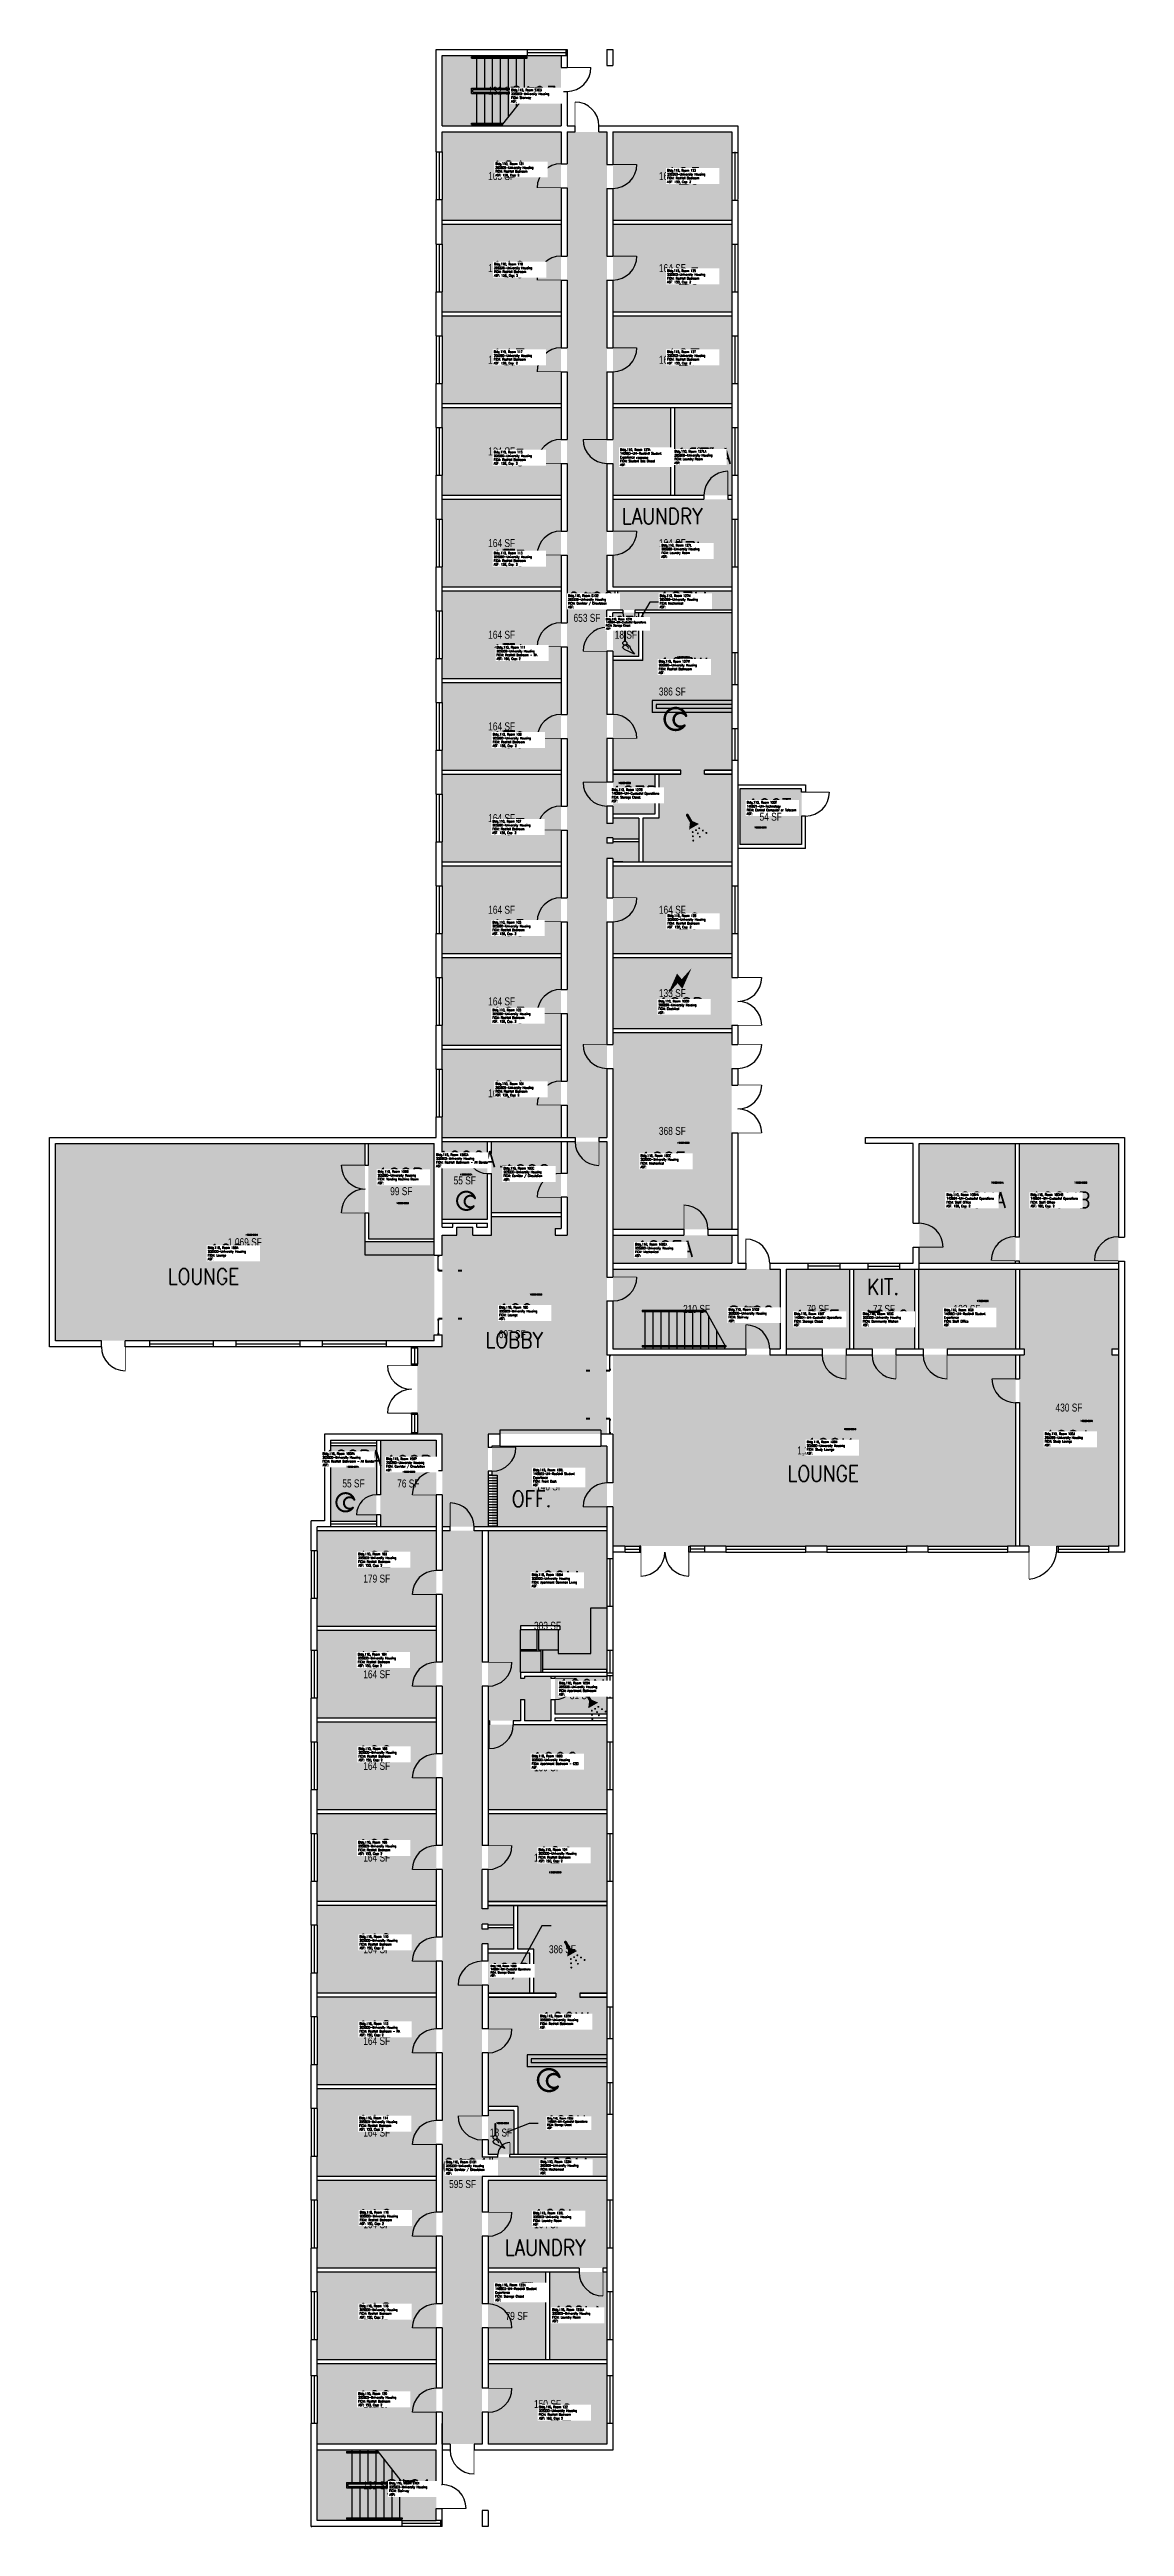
# Model space of a CAD drawing. Header units: inches. Extents: x -394 to 1224, y 0 to 3729.
import ezdxf
from ezdxf.enums import TextEntityAlignment as Align

# ---------------------------------------------------------------- set-up
doc = ezdxf.new("R2010")
doc.units = ezdxf.units.IN
doc.header["$LTSCALE"] = 0.25
doc.header["$MEASUREMENT"] = 0
doc.layers.get('0').update_dxf_attribs({"linetype": 'CONTINUOUS'})
for name, color, linetype in [('A-DOOR', 2, 'CONTINUOUS'), ('A-FLOR', 3, 'CONTINUOUS'), ('A-GLAZ', 1, 'CONTINUOUS'), ('A-GLAZ-SILL', 2, 'CONTINUOUS'), ('A-IDEN-ICON', 4, 'CONTINUOUS'), ('A-IDEN-RNUM', 7, 'CONTINUOUS'), ('A-IDEN-SNUM', 4, 'CONTINUOUS'), ('A-IDEN-TEXT', 4, 'CONTINUOUS'), ('A-IDEN-VNUM', 4, 'CONTINUOUS'), ('A-WALL', 5, 'CONTINUOUS'), ('AREA-TEXT', 3, 'CONTINUOUS'), ('Rooms-Category-Color', 7, 'CONTINUOUS'), ('Rooms-College-Color', 7, 'CONTINUOUS'), ('Rooms-Department-Color', 7, 'CONTINUOUS'), ('Rooms-Division-Color', 7, 'CONTINUOUS'), ('Rooms-Information', 7, 'CONTINUOUS')]:
    doc.layers.add(name, color=color, linetype=linetype)
doc.styles.add('AREA', font='arial.ttf', dxfattribs={"width": 0.75, "height": 12})
doc.styles.add('ROOMSNUMBER', font='SIMPLEX.shx', dxfattribs={"height": 0.18})
doc.styles.add('ROOMVNUMBER', font='simplex.shx', dxfattribs={"width": 0.85})

# ---------------------------------------------------------------- blocks, each defined once
blk = doc.blocks.new('Cpshower')
at = {"color": 0, "linetype": 'ByBlock'}
blk.add_lwpolyline([(-0.015, 0.04, 0, 0.06, 0), (0.005, 0.005, 0.06, 0.06, 0)], format="xyseb", dxfattribs=at)
for points, const_width in [([(-0.032, 0.062, 1), (-0.028, 0.069, 1)], 0.0075), ([(0.03, -0.004, 1), (0.034, -0.001, 1)], 0.005), ([(-0.004, -0.024, 1), (0, -0.021, 1)], 0.005), ([(-0.003, -0.046, 1), (0.001, -0.043, 1)], 0.005), ([(-0.002, -0.068, 1), (0.003, -0.066, 1)], 0.005), ([(0.013, -0.014, 1), (0.017, -0.011, 1)], 0.005), ([(0.023, -0.031, 1), (0.027, -0.028, 1)], 0.005), ([(0.033, -0.048, 1), (0.037, -0.046, 1)], 0.005), ([(0.049, -0.016, 1), (0.053, -0.013, 1)], 0.005), ([(0.067, -0.028, 1), (0.072, -0.026, 1)], 0.005)]:
    blk.add_lwpolyline(points, format="xyb", close=True, dxfattribs=dict(at, const_width=const_width))
at = {"color": 0, "linetype": 'ByBlock', "const_width": 0.015}
blk.add_lwpolyline([(-0.01, 0.031), (-0.03, 0.066)], dxfattribs=at)
blk = doc.blocks.new('Cpbath')
at = {"color": 0, "linetype": 'ByBlock', "const_width": 0.0127}
for points in [[(0.057, 0.017, 0.861492), (-0.055, 0, 1)], [(-0.055, 0, 0.726902), (0.049, -0.034, 1)], [(0.057, 0.017, 0.729002), (-0.008, -0.004, 1)], [(-0.008, -0.004, 0.609468), (0.049, -0.034, 1)]]:
    blk.add_lwpolyline(points, format="xyb", dxfattribs=at)
at = {"color": 0, "linetype": 'ByBlock', "const_width": 0.00637}
for points in [[(0.054, 0.015, 1), (0.06, 0.018, 1)], [(0.046, -0.035, 1), (0.051, -0.032, 1)]]:
    blk.add_lwpolyline(points, format="xyb", close=True, dxfattribs=at)
blk = doc.blocks.new('Cpcust')
at = {"color": 0, "linetype": 'ByBlock'}
for p, q in [((0.017, -0.064), (0.02, -0.047)), ((0.036, -0.07), (0.017, -0.064)), ((0.026, -0.041), (0.045, -0.041)), ((0.03, -0.034), (0.038, -0.03)), ((0.112, -0.063), (0.036, -0.07)), ((0.038, -0.03), (0.053, -0.032)), ((0.045, -0.041), (0.054, -0.051)), ((0.053, -0.032), (0.075, -0.048)), ((0.075, -0.048), (0.112, -0.063))]:
    blk.add_line(p, q, dxfattribs=at)
at = {"color": 0, "linetype": 'ByBlock', "const_width": 0.015}
blk.add_lwpolyline([(-0.03, 0.05), (0.01, -0.019)], dxfattribs=at)
at = {"color": 0, "linetype": 'ByBlock', "const_width": 0.0075}
blk.add_lwpolyline([(-0.033, 0.048, 1), (-0.027, 0.052, 1)], format="xyb", close=True, dxfattribs=at)
at = {"color": 0, "linetype": 'ByBlock'}
blk.add_circle((0.016, -0.031), 0.0141, dxfattribs=at)
blk = doc.blocks.new('Cpelect')
at = {"color": 0, "linetype": 'ByBlock'}
blk.add_lwpolyline([(0.062, 0.063, 0, 0.03, 0), (0.01, -0.017, 0.03, 0.03, 0), (-0.01, 0.007, 0.03, 0, 0), (-0.062, -0.073, 0.03, 0, 0)], format="xyseb", dxfattribs=at)

msp = doc.modelspace()

# ---------------------------------------------------------------- hatches: boundary and pattern name
at = {"layer": 'Rooms-Category-Color', "true_color": 0xadadad}
for points in [[(376, 3720), (325, 3720), (197, 3720), (197, 3614), (376, 3614)], [(445, 2564), (445, 2885), (457, 2885), (457, 2914), (445, 2914), (445, 3605), (385, 3605), (385, 2091), (445, 2091), (445, 2511), (454, 2511), (454, 2506), (493, 2506), (493, 2536), (454, 2536), (454, 2534), (445, 2534), (445, 2542), (454, 2542), (454, 2540), (493, 2540), (493, 2572), (454, 2572), (454, 2564), (445, 2564)], [(633, 2914), (461, 2914), (461, 2885), (633, 2885)], [(454, 2362), (454, 2255), (633, 2255), (633, 2285), (633, 2362)], [(633, 2249), (454, 2249), (454, 1953), (633, 1953), (633, 2122)], [(376, 2085), (271, 2085), (271, 1978), (376, 1978)], [(633, 1944), (454, 1944), (454, 1902), (633, 1902)], [(705.9, 1893), (454, 1893), (454, 1773), (705.9, 1773)], [(188, 1635.5), (104, 1635.5), (104, 1505), (188, 1505)], [(257, 899), (266, 899), (266, 901), (305, 901), (305, 869), (266, 869), (266, 877), (257, 877), (257, 556), (269, 556), (269, 527), (257, 527), (257, 124), (197, 124), (197, 155), (197, 155), (197, 1499), (257, 1499), (257, 930), (266, 930), (266, 935), (305, 935), (305, 905), (266, 905), (266, 907), (257, 907), (257, 899.1)], [(445, 556), (273, 556), (273, 527), (445, 527)], [(188, 115), (9, 115), (9, 9), (137, 9), (188, 9)]]:
    msp.add_hatch(color=253, dxfattribs=at).paths.add_polyline_path(points)
at = {"layer": 'Rooms-Category-Color', "true_color": 0x728ef3}
for points in [[(376, 3605), (197, 3605), (197, 3575), (197, 3503), (197, 3472), (376, 3472)], [(633, 3575), (633, 3605), (454, 3605), (454, 3472), (633, 3472), (633, 3502)], [(376, 3466), (197, 3466), (197, 3436), (197, 3364), (197, 3334), (376, 3334)], [(633, 3436), (633, 3466), (454, 3466), (454, 3334), (633, 3334), (633, 3364)], [(376, 3328), (197, 3328), (197, 3298), (197, 3226), (197, 3196), (376, 3196)], [(633, 3226), (633, 3298), (633, 3328), (454, 3328), (454, 3196), (633, 3196)], [(376, 3190), (197, 3190), (197, 3160), (197, 3088), (197, 3058), (376, 3058)], [(540.5, 3190), (454, 3190), (454, 3058), (540.5, 3058)], [(633, 3190), (546.5, 3190), (546.5, 3058), (633, 3058)], [(376, 3052), (197, 3052), (197, 3022), (197, 2950), (197, 2920), (376, 2920)], [(633, 3022), (633, 3052), (454, 3052), (454, 2920), (633, 2920), (633, 2950)], [(376, 2914), (197, 2914), (197, 2884), (197, 2812), (197, 2782), (376, 2782)], [(493, 2881), (454, 2881), (454, 2815), (493, 2815)], [(592, 2644), (633, 2644), (633, 2659), (633, 2707), (633, 2773), (633, 2821), (633, 2881), (499, 2881), (499, 2812), (454, 2812), (454, 2644), (556, 2644), (556, 2638), (523, 2638), (523, 2572), (499, 2572), (499, 2506), (633, 2506), (633, 2638), (592, 2638)], [(376, 2776), (197, 2776), (197, 2746), (197, 2674), (197, 2644), (376, 2644)], [(376, 2638), (197, 2638), (197, 2608), (197, 2536), (197, 2506), (376, 2506)], [(517, 2638), (454, 2638), (454, 2578), (517, 2578)], [(376, 2500), (197, 2500), (197, 2470), (197, 2398), (197, 2368), (376, 2368)], [(454, 2455), (454, 2368), (633, 2368), (633, 2398), (633, 2470), (633, 2500), (454, 2500)], [(376, 2362), (197, 2362), (197, 2332), (197, 2260), (197, 2230), (376, 2230)], [(376, 2224), (197, 2224), (197, 2194), (197, 2122), (197, 2091), (376, 2091)], [(81, 1934), (81, 2082), (-385, 2082), (-385, 1785), (-243, 1785), (-147, 1785), (-113, 1785), (-17, 1785), (17, 1785), (113, 1785), (185, 1785), (185, 1934)], [(185, 2082), (86, 2082), (86, 1938.5), (161, 1938.5), (185, 1938.5), (185, 1949)], [(445, 2085), (385, 2085), (385, 2001), (385, 1944), (367, 1944), (367, 1954), (376, 1954), (376, 1972), (271, 1972), (271, 1944), (243, 1944), (243, 1956), (219, 1956), (219, 1944), (197, 1944), (197, 1938), (197, 1776), (159.8, 1776), (159.8, 1644.5), (197, 1644.5), (197, 1553), (197, 1505), (257, 1505), (266, 1505), (266, 1644.5), (284, 1644.5), (445, 1644.5), (445, 1764), (445, 1881)], [(265, 2085), (197, 2085), (197, 1968), (265, 1968)], [(810, 1893), (714.9, 1893), (714.9, 1773), (810, 1773)], [(908, 1893), (816, 1893), (816, 1773), (908, 1773)], [(1215, 1893), (1066, 1893), (1066, 1773), (1073, 1773), (1073, 1764), (1066, 1764), (1066, 1728), (1066, 1476), (1215, 1476), (1215, 1764), (1205, 1764), (1205, 1773), (1215, 1773)], [(1060, 1764), (714.9, 1764), (454, 1764), (454, 1571), (454, 1535), (454, 1476), (1060, 1476)], [(98, 1627.5), (29, 1627.5), (29, 1513), (98, 1513)], [(445, 1526), (445, 1598), (445, 1626.5), (272, 1626.5), (272, 1505), (445, 1505)], [(188, 1499), (9, 1499), (9, 1469), (9, 1397), (9, 1355), (188, 1355)], [(314.7, 1356), (374, 1356), (374, 1349.9), (341.8, 1349.9), (341.8, 1320), (347.8, 1320), (347.7, 1290), (445, 1290), (445, 1319), (445, 1349.9), (445, 1356), (445, 1385), (445, 1457), (445, 1499), (266, 1499), (266, 1356), (266, 1349), (266, 1213), (314.7, 1213), (314.7, 1245), (320.7, 1245), (320.7, 1213), (360.7, 1213), (360.7, 1280), (320.7, 1280), (320.7, 1277), (314.7, 1277), (314.7, 1286), (345.8, 1286), (345.8, 1318), (314.8, 1318), (314.8, 1320), (339.8, 1320), (339.8, 1350), (314.8, 1350), (314.7, 1356)], [(188, 1349), (9, 1349), (9, 1319), (9, 1247), (9, 1217), (188, 1217)], [(445, 1280), (366.7, 1280), (366.7, 1223), (445, 1223), (445, 1247)], [(188, 1211), (9, 1211), (9, 1181), (9, 1109), (9, 1079), (188, 1079)], [(445, 1109), (445, 1181), (445, 1207), (266, 1207), (266, 1079), (445, 1079)], [(188, 1073), (9, 1073), (9, 1043), (9, 971), (9, 941), (188, 941)], [(445, 971), (445, 1043), (445, 1073), (266, 1073), (266, 941), (445, 941)], [(188, 935), (9, 935), (9, 905), (9, 833), (9, 803), (188, 803)], [(368, 803), (335, 803), (335, 869), (311, 869), (311, 935), (445, 935), (445, 803), (404, 803), (404, 797), (445, 797), (445, 782), (445, 734), (445, 668), (445, 620), (445, 560), (311, 560), (311, 632), (266, 632), (266, 797), (368, 797), (368, 803)], [(329, 803), (266, 803), (266, 863), (329, 863)], [(188, 797), (9, 797), (9, 767), (9, 695), (9, 665), (188, 665)], [(188, 659), (9, 659), (9, 629), (9, 557), (9, 527), (188, 527)], [(305, 560), (266, 560), (266, 626), (305, 626)], [(188, 521), (9, 521), (9, 491), (9, 419), (9, 389), (188, 389)], [(445, 419), (445, 491), (445, 521), (266, 521), (266, 389), (445, 389)], [(188, 383), (9, 383), (9, 353), (9, 281), (9, 251), (188, 251)], [(352.5, 383), (266, 383), (266, 251), (352.5, 251)], [(445, 383), (358.5, 383), (358.5, 251), (445, 251)], [(188, 245), (9, 245), (9, 227), (9, 155), (9, 124), (188, 124)], [(445, 245), (266, 245), (266, 124), (445, 124), (445, 155), (445, 227)]]:
    msp.add_hatch(color=171, dxfattribs=at).paths.add_polyline_path(points)
at = {"layer": 'Rooms-Category-Color', "true_color": 0xe3c5e1}
msp.add_hatch(color=254, dxfattribs=at).paths.add_polyline_path([(645, 2616), (738, 2616), (738, 2532), (645, 2532), (645, 2616)])
at = {"layer": 'Rooms-Category-Color', "true_color": 0xfa9ba3}
for points in [[(1060, 2082), (915, 2082), (915, 1902), (1060, 1902)], [(1215, 2082), (1066, 2082), (1066, 1902), (1215, 1902)], [(1060, 1893), (915, 1893), (914, 1893), (914, 1773), (1060, 1773)]]:
    msp.add_hatch(color=241, dxfattribs=at).paths.add_polyline_path(points)
at = {"layer": 'Rooms-College-Color', "true_color": 0xadadad}
for points in [[(376, 3720), (325, 3720), (197, 3720), (197, 3614), (376, 3614)], [(376, 3605), (197, 3605), (197, 3575), (197, 3503), (197, 3472), (376, 3472)], [(445, 2564), (445, 2885), (457, 2885), (457, 2914), (445, 2914), (445, 3605), (385, 3605), (385, 2091), (445, 2091), (445, 2511), (454, 2511), (454, 2506), (493, 2506), (493, 2536), (454, 2536), (454, 2534), (445, 2534), (445, 2542), (454, 2542), (454, 2540), (493, 2540), (493, 2572), (454, 2572), (454, 2564), (445, 2564)], [(633, 3575), (633, 3605), (454, 3605), (454, 3472), (633, 3472), (633, 3502)], [(376, 3466), (197, 3466), (197, 3436), (197, 3364), (197, 3334), (376, 3334)], [(633, 3436), (633, 3466), (454, 3466), (454, 3334), (633, 3334), (633, 3364)], [(376, 3328), (197, 3328), (197, 3298), (197, 3226), (197, 3196), (376, 3196)], [(633, 3226), (633, 3298), (633, 3328), (454, 3328), (454, 3196), (633, 3196)], [(376, 3190), (197, 3190), (197, 3160), (197, 3088), (197, 3058), (376, 3058)], [(540.5, 3190), (454, 3190), (454, 3058), (540.5, 3058)], [(633, 3190), (546.5, 3190), (546.5, 3058), (633, 3058)], [(376, 3052), (197, 3052), (197, 3022), (197, 2950), (197, 2920), (376, 2920)], [(633, 3022), (633, 3052), (454, 3052), (454, 2920), (633, 2920), (633, 2950)], [(376, 2914), (197, 2914), (197, 2884), (197, 2812), (197, 2782), (376, 2782)], [(633, 2914), (461, 2914), (461, 2885), (633, 2885)], [(493, 2881), (454, 2881), (454, 2815), (493, 2815)], [(592, 2644), (633, 2644), (633, 2659), (633, 2707), (633, 2773), (633, 2821), (633, 2881), (499, 2881), (499, 2812), (454, 2812), (454, 2644), (556, 2644), (556, 2638), (523, 2638), (523, 2572), (499, 2572), (499, 2506), (633, 2506), (633, 2638), (592, 2638)], [(376, 2776), (197, 2776), (197, 2746), (197, 2674), (197, 2644), (376, 2644)], [(376, 2638), (197, 2638), (197, 2608), (197, 2536), (197, 2506), (376, 2506)], [(517, 2638), (454, 2638), (454, 2578), (517, 2578)], [(645, 2616), (738, 2616), (738, 2532), (645, 2532), (645, 2616)], [(376, 2500), (197, 2500), (197, 2470), (197, 2398), (197, 2368), (376, 2368)], [(454, 2455), (454, 2368), (633, 2368), (633, 2398), (633, 2470), (633, 2500), (454, 2500)], [(376, 2362), (197, 2362), (197, 2332), (197, 2260), (197, 2230), (376, 2230)], [(454, 2362), (454, 2255), (633, 2255), (633, 2285), (633, 2362)], [(633, 2249), (454, 2249), (454, 1953), (633, 1953), (633, 2122)], [(376, 2224), (197, 2224), (197, 2194), (197, 2122), (197, 2091), (376, 2091)], [(81, 1934), (81, 2082), (-385, 2082), (-385, 1785), (-243, 1785), (-147, 1785), (-113, 1785), (-17, 1785), (17, 1785), (113, 1785), (185, 1785), (185, 1934)], [(185, 2082), (86, 2082), (86, 1938.5), (161, 1938.5), (185, 1938.5), (185, 1949)], [(445, 2085), (385, 2085), (385, 2001), (385, 1944), (367, 1944), (367, 1954), (376, 1954), (376, 1972), (271, 1972), (271, 1944), (243, 1944), (243, 1956), (219, 1956), (219, 1944), (197, 1944), (197, 1938), (197, 1776), (159.8, 1776), (159.8, 1644.5), (197, 1644.5), (197, 1553), (197, 1505), (257, 1505), (266, 1505), (266, 1644.5), (284, 1644.5), (445, 1644.5), (445, 1764), (445, 1881)], [(265, 2085), (197, 2085), (197, 1968), (265, 1968)], [(376, 2085), (271, 2085), (271, 1978), (376, 1978)], [(633, 1944), (454, 1944), (454, 1902), (633, 1902)], [(705.9, 1893), (454, 1893), (454, 1773), (705.9, 1773)], [(810, 1893), (714.9, 1893), (714.9, 1773), (810, 1773)], [(908, 1893), (816, 1893), (816, 1773), (908, 1773)], [(1060, 1893), (915, 1893), (914, 1893), (914, 1773), (1060, 1773)], [(1215, 1893), (1066, 1893), (1066, 1773), (1073, 1773), (1073, 1764), (1066, 1764), (1066, 1728), (1066, 1476), (1215, 1476), (1215, 1764), (1205, 1764), (1205, 1773), (1215, 1773)], [(1060, 1764), (714.9, 1764), (454, 1764), (454, 1571), (454, 1535), (454, 1476), (1060, 1476)], [(98, 1627.5), (29, 1627.5), (29, 1513), (98, 1513)], [(188, 1635.5), (104, 1635.5), (104, 1505), (188, 1505)], [(445, 1526), (445, 1598), (445, 1626.5), (272, 1626.5), (272, 1505), (445, 1505)], [(188, 1499), (9, 1499), (9, 1469), (9, 1397), (9, 1355), (188, 1355)], [(257, 899), (266, 899), (266, 901), (305, 901), (305, 869), (266, 869), (266, 877), (257, 877), (257, 556), (269, 556), (269, 527), (257, 527), (257, 124), (197, 124), (197, 155), (197, 155), (197, 1499), (257, 1499), (257, 930), (266, 930), (266, 935), (305, 935), (305, 905), (266, 905), (266, 907), (257, 907), (257, 899.1)], [(314.7, 1356), (374, 1356), (374, 1349.9), (341.8, 1349.9), (341.8, 1320), (347.8, 1320), (347.7, 1290), (445, 1290), (445, 1319), (445, 1349.9), (445, 1356), (445, 1385), (445, 1457), (445, 1499), (266, 1499), (266, 1356), (266, 1349), (266, 1213), (314.7, 1213), (314.7, 1245), (320.7, 1245), (320.7, 1213), (360.7, 1213), (360.7, 1280), (320.7, 1280), (320.7, 1277), (314.7, 1277), (314.7, 1286), (345.8, 1286), (345.8, 1318), (314.8, 1318), (314.8, 1320), (339.8, 1320), (339.8, 1350), (314.8, 1350), (314.7, 1356)], [(188, 1349), (9, 1349), (9, 1319), (9, 1247), (9, 1217), (188, 1217)], [(445, 1280), (366.7, 1280), (366.7, 1223), (445, 1223), (445, 1247)], [(188, 1211), (9, 1211), (9, 1181), (9, 1109), (9, 1079), (188, 1079)], [(445, 1109), (445, 1181), (445, 1207), (266, 1207), (266, 1079), (445, 1079)], [(188, 1073), (9, 1073), (9, 1043), (9, 971), (9, 941), (188, 941)], [(445, 971), (445, 1043), (445, 1073), (266, 1073), (266, 941), (445, 941)], [(188, 935), (9, 935), (9, 905), (9, 833), (9, 803), (188, 803)], [(368, 803), (335, 803), (335, 869), (311, 869), (311, 935), (445, 935), (445, 803), (404, 803), (404, 797), (445, 797), (445, 782), (445, 734), (445, 668), (445, 620), (445, 560), (311, 560), (311, 632), (266, 632), (266, 797), (368, 797), (368, 803)], [(329, 803), (266, 803), (266, 863), (329, 863)], [(188, 797), (9, 797), (9, 767), (9, 695), (9, 665), (188, 665)], [(188, 659), (9, 659), (9, 629), (9, 557), (9, 527), (188, 527)], [(305, 560), (266, 560), (266, 626), (305, 626)], [(445, 556), (273, 556), (273, 527), (445, 527)], [(188, 521), (9, 521), (9, 491), (9, 419), (9, 389), (188, 389)], [(445, 419), (445, 491), (445, 521), (266, 521), (266, 389), (445, 389)], [(188, 383), (9, 383), (9, 353), (9, 281), (9, 251), (188, 251)], [(352.5, 383), (266, 383), (266, 251), (352.5, 251)], [(445, 383), (358.5, 383), (358.5, 251), (445, 251)], [(188, 245), (9, 245), (9, 227), (9, 155), (9, 124), (188, 124)], [(445, 245), (266, 245), (266, 124), (445, 124), (445, 155), (445, 227)], [(188, 115), (9, 115), (9, 9), (137, 9), (188, 9)]]:
    msp.add_hatch(color=253, dxfattribs=at).paths.add_polyline_path(points)
at = {"layer": 'Rooms-College-Color', "true_color": 0x80bc67}
for points in [[(1060, 2082), (915, 2082), (915, 1902), (1060, 1902)], [(1215, 2082), (1066, 2082), (1066, 1902), (1215, 1902)]]:
    msp.add_hatch(color=83, dxfattribs=at).paths.add_polyline_path(points)
at = {"layer": 'Rooms-Department-Color', "true_color": 0xacacac}
for points in [[(376, 3720), (325, 3720), (197, 3720), (197, 3614), (376, 3614)], [(445, 2564), (445, 2885), (457, 2885), (457, 2914), (445, 2914), (445, 3605), (385, 3605), (385, 2091), (445, 2091), (445, 2511), (454, 2511), (454, 2506), (493, 2506), (493, 2536), (454, 2536), (454, 2534), (445, 2534), (445, 2542), (454, 2542), (454, 2540), (493, 2540), (493, 2572), (454, 2572), (454, 2564), (445, 2564)], [(633, 2914), (461, 2914), (461, 2885), (633, 2885)], [(454, 2362), (454, 2255), (633, 2255), (633, 2285), (633, 2362)], [(633, 2249), (454, 2249), (454, 1953), (633, 1953), (633, 2122)], [(376, 2085), (271, 2085), (271, 1978), (376, 1978)], [(633, 1944), (454, 1944), (454, 1902), (633, 1902)], [(705.9, 1893), (454, 1893), (454, 1773), (705.9, 1773)], [(188, 1635.5), (104, 1635.5), (104, 1505), (188, 1505)], [(257, 899), (266, 899), (266, 901), (305, 901), (305, 869), (266, 869), (266, 877), (257, 877), (257, 556), (269, 556), (269, 527), (257, 527), (257, 124), (197, 124), (197, 155), (197, 155), (197, 1499), (257, 1499), (257, 930), (266, 930), (266, 935), (305, 935), (305, 905), (266, 905), (266, 907), (257, 907), (257, 899.1)], [(445, 556), (273, 556), (273, 527), (445, 527)], [(188, 115), (9, 115), (9, 9), (137, 9), (188, 9)]]:
    msp.add_hatch(color=253, dxfattribs=at).paths.add_polyline_path(points)
at = {"layer": 'Rooms-Department-Color', "true_color": 0x604aed}
for points in [[(376, 3605), (197, 3605), (197, 3575), (197, 3503), (197, 3472), (376, 3472)], [(633, 3575), (633, 3605), (454, 3605), (454, 3472), (633, 3472), (633, 3502)], [(376, 3466), (197, 3466), (197, 3436), (197, 3364), (197, 3334), (376, 3334)], [(633, 3436), (633, 3466), (454, 3466), (454, 3334), (633, 3334), (633, 3364)], [(376, 3328), (197, 3328), (197, 3298), (197, 3226), (197, 3196), (376, 3196)], [(633, 3226), (633, 3298), (633, 3328), (454, 3328), (454, 3196), (633, 3196)], [(376, 3190), (197, 3190), (197, 3160), (197, 3088), (197, 3058), (376, 3058)], [(540.5, 3190), (454, 3190), (454, 3058), (540.5, 3058)], [(633, 3190), (546.5, 3190), (546.5, 3058), (633, 3058)], [(376, 3052), (197, 3052), (197, 3022), (197, 2950), (197, 2920), (376, 2920)], [(633, 3022), (633, 3052), (454, 3052), (454, 2920), (633, 2920), (633, 2950)], [(376, 2914), (197, 2914), (197, 2884), (197, 2812), (197, 2782), (376, 2782)], [(493, 2881), (454, 2881), (454, 2815), (493, 2815)], [(592, 2644), (633, 2644), (633, 2659), (633, 2707), (633, 2773), (633, 2821), (633, 2881), (499, 2881), (499, 2812), (454, 2812), (454, 2644), (556, 2644), (556, 2638), (523, 2638), (523, 2572), (499, 2572), (499, 2506), (633, 2506), (633, 2638), (592, 2638)], [(376, 2776), (197, 2776), (197, 2746), (197, 2674), (197, 2644), (376, 2644)], [(376, 2638), (197, 2638), (197, 2608), (197, 2536), (197, 2506), (376, 2506)], [(517, 2638), (454, 2638), (454, 2578), (517, 2578)], [(645, 2616), (738, 2616), (738, 2532), (645, 2532), (645, 2616)], [(376, 2500), (197, 2500), (197, 2470), (197, 2398), (197, 2368), (376, 2368)], [(454, 2455), (454, 2368), (633, 2368), (633, 2398), (633, 2470), (633, 2500), (454, 2500)], [(376, 2362), (197, 2362), (197, 2332), (197, 2260), (197, 2230), (376, 2230)], [(376, 2224), (197, 2224), (197, 2194), (197, 2122), (197, 2091), (376, 2091)], [(81, 1934), (81, 2082), (-385, 2082), (-385, 1785), (-243, 1785), (-147, 1785), (-113, 1785), (-17, 1785), (17, 1785), (113, 1785), (185, 1785), (185, 1934)], [(185, 2082), (86, 2082), (86, 1938.5), (161, 1938.5), (185, 1938.5), (185, 1949)], [(445, 2085), (385, 2085), (385, 2001), (385, 1944), (367, 1944), (367, 1954), (376, 1954), (376, 1972), (271, 1972), (271, 1944), (243, 1944), (243, 1956), (219, 1956), (219, 1944), (197, 1944), (197, 1938), (197, 1776), (159.8, 1776), (159.8, 1644.5), (197, 1644.5), (197, 1553), (197, 1505), (257, 1505), (266, 1505), (266, 1644.5), (284, 1644.5), (445, 1644.5), (445, 1764), (445, 1881)], [(265, 2085), (197, 2085), (197, 1968), (265, 1968)], [(1060, 2082), (915, 2082), (915, 1902), (1060, 1902)], [(1215, 2082), (1066, 2082), (1066, 1902), (1215, 1902)], [(810, 1893), (714.9, 1893), (714.9, 1773), (810, 1773)], [(908, 1893), (816, 1893), (816, 1773), (908, 1773)], [(1060, 1893), (915, 1893), (914, 1893), (914, 1773), (1060, 1773)], [(1215, 1893), (1066, 1893), (1066, 1773), (1073, 1773), (1073, 1764), (1066, 1764), (1066, 1728), (1066, 1476), (1215, 1476), (1215, 1764), (1205, 1764), (1205, 1773), (1215, 1773)], [(1060, 1764), (714.9, 1764), (454, 1764), (454, 1571), (454, 1535), (454, 1476), (1060, 1476)], [(98, 1627.5), (29, 1627.5), (29, 1513), (98, 1513)], [(445, 1526), (445, 1598), (445, 1626.5), (272, 1626.5), (272, 1505), (445, 1505)], [(188, 1499), (9, 1499), (9, 1469), (9, 1397), (9, 1355), (188, 1355)], [(314.7, 1356), (374, 1356), (374, 1349.9), (341.8, 1349.9), (341.8, 1320), (347.8, 1320), (347.7, 1290), (445, 1290), (445, 1319), (445, 1349.9), (445, 1356), (445, 1385), (445, 1457), (445, 1499), (266, 1499), (266, 1356), (266, 1349), (266, 1213), (314.7, 1213), (314.7, 1245), (320.7, 1245), (320.7, 1213), (360.7, 1213), (360.7, 1280), (320.7, 1280), (320.7, 1277), (314.7, 1277), (314.7, 1286), (345.8, 1286), (345.8, 1318), (314.8, 1318), (314.8, 1320), (339.8, 1320), (339.8, 1350), (314.8, 1350), (314.7, 1356)], [(188, 1349), (9, 1349), (9, 1319), (9, 1247), (9, 1217), (188, 1217)], [(445, 1280), (366.7, 1280), (366.7, 1223), (445, 1223), (445, 1247)], [(188, 1211), (9, 1211), (9, 1181), (9, 1109), (9, 1079), (188, 1079)], [(445, 1109), (445, 1181), (445, 1207), (266, 1207), (266, 1079), (445, 1079)], [(188, 1073), (9, 1073), (9, 1043), (9, 971), (9, 941), (188, 941)], [(445, 971), (445, 1043), (445, 1073), (266, 1073), (266, 941), (445, 941)], [(188, 935), (9, 935), (9, 905), (9, 833), (9, 803), (188, 803)], [(368, 803), (335, 803), (335, 869), (311, 869), (311, 935), (445, 935), (445, 803), (404, 803), (404, 797), (445, 797), (445, 782), (445, 734), (445, 668), (445, 620), (445, 560), (311, 560), (311, 632), (266, 632), (266, 797), (368, 797), (368, 803)], [(329, 803), (266, 803), (266, 863), (329, 863)], [(188, 797), (9, 797), (9, 767), (9, 695), (9, 665), (188, 665)], [(188, 659), (9, 659), (9, 629), (9, 557), (9, 527), (188, 527)], [(305, 560), (266, 560), (266, 626), (305, 626)], [(188, 521), (9, 521), (9, 491), (9, 419), (9, 389), (188, 389)], [(445, 419), (445, 491), (445, 521), (266, 521), (266, 389), (445, 389)], [(188, 383), (9, 383), (9, 353), (9, 281), (9, 251), (188, 251)], [(352.5, 383), (266, 383), (266, 251), (352.5, 251)], [(445, 383), (358.5, 383), (358.5, 251), (445, 251)], [(188, 245), (9, 245), (9, 227), (9, 155), (9, 124), (188, 124)], [(445, 245), (266, 245), (266, 124), (445, 124), (445, 155), (445, 227)]]:
    msp.add_hatch(color=173, dxfattribs=at).paths.add_polyline_path(points)
at = {"layer": 'Rooms-Division-Color', "true_color": 0xadadad}
for points in [[(376, 3720), (325, 3720), (197, 3720), (197, 3614), (376, 3614)], [(445, 2564), (445, 2885), (457, 2885), (457, 2914), (445, 2914), (445, 3605), (385, 3605), (385, 2091), (445, 2091), (445, 2511), (454, 2511), (454, 2506), (493, 2506), (493, 2536), (454, 2536), (454, 2534), (445, 2534), (445, 2542), (454, 2542), (454, 2540), (493, 2540), (493, 2572), (454, 2572), (454, 2564), (445, 2564)], [(633, 2914), (461, 2914), (461, 2885), (633, 2885)], [(454, 2362), (454, 2255), (633, 2255), (633, 2285), (633, 2362)], [(633, 2249), (454, 2249), (454, 1953), (633, 1953), (633, 2122)], [(376, 2085), (271, 2085), (271, 1978), (376, 1978)], [(633, 1944), (454, 1944), (454, 1902), (633, 1902)], [(705.9, 1893), (454, 1893), (454, 1773), (705.9, 1773)], [(188, 1635.5), (104, 1635.5), (104, 1505), (188, 1505)], [(257, 899), (266, 899), (266, 901), (305, 901), (305, 869), (266, 869), (266, 877), (257, 877), (257, 556), (269, 556), (269, 527), (257, 527), (257, 124), (197, 124), (197, 155), (197, 155), (197, 1499), (257, 1499), (257, 930), (266, 930), (266, 935), (305, 935), (305, 905), (266, 905), (266, 907), (257, 907), (257, 899.1)], [(445, 556), (273, 556), (273, 527), (445, 527)], [(188, 115), (9, 115), (9, 9), (137, 9), (188, 9)]]:
    msp.add_hatch(color=253, dxfattribs=at).paths.add_polyline_path(points)
at = {"layer": 'Rooms-Division-Color', "true_color": 0x604aed}
for points in [[(376, 3605), (197, 3605), (197, 3575), (197, 3503), (197, 3472), (376, 3472)], [(633, 3575), (633, 3605), (454, 3605), (454, 3472), (633, 3472), (633, 3502)], [(376, 3466), (197, 3466), (197, 3436), (197, 3364), (197, 3334), (376, 3334)], [(633, 3436), (633, 3466), (454, 3466), (454, 3334), (633, 3334), (633, 3364)], [(376, 3328), (197, 3328), (197, 3298), (197, 3226), (197, 3196), (376, 3196)], [(633, 3226), (633, 3298), (633, 3328), (454, 3328), (454, 3196), (633, 3196)], [(376, 3190), (197, 3190), (197, 3160), (197, 3088), (197, 3058), (376, 3058)], [(540.5, 3190), (454, 3190), (454, 3058), (540.5, 3058)], [(633, 3190), (546.5, 3190), (546.5, 3058), (633, 3058)], [(376, 3052), (197, 3052), (197, 3022), (197, 2950), (197, 2920), (376, 2920)], [(633, 3022), (633, 3052), (454, 3052), (454, 2920), (633, 2920), (633, 2950)], [(376, 2914), (197, 2914), (197, 2884), (197, 2812), (197, 2782), (376, 2782)], [(493, 2881), (454, 2881), (454, 2815), (493, 2815)], [(592, 2644), (633, 2644), (633, 2659), (633, 2707), (633, 2773), (633, 2821), (633, 2881), (499, 2881), (499, 2812), (454, 2812), (454, 2644), (556, 2644), (556, 2638), (523, 2638), (523, 2572), (499, 2572), (499, 2506), (633, 2506), (633, 2638), (592, 2638)], [(376, 2776), (197, 2776), (197, 2746), (197, 2674), (197, 2644), (376, 2644)], [(376, 2638), (197, 2638), (197, 2608), (197, 2536), (197, 2506), (376, 2506)], [(517, 2638), (454, 2638), (454, 2578), (517, 2578)], [(645, 2616), (738, 2616), (738, 2532), (645, 2532), (645, 2616)], [(376, 2500), (197, 2500), (197, 2470), (197, 2398), (197, 2368), (376, 2368)], [(454, 2455), (454, 2368), (633, 2368), (633, 2398), (633, 2470), (633, 2500), (454, 2500)], [(376, 2362), (197, 2362), (197, 2332), (197, 2260), (197, 2230), (376, 2230)], [(376, 2224), (197, 2224), (197, 2194), (197, 2122), (197, 2091), (376, 2091)], [(81, 1934), (81, 2082), (-385, 2082), (-385, 1785), (-243, 1785), (-147, 1785), (-113, 1785), (-17, 1785), (17, 1785), (113, 1785), (185, 1785), (185, 1934)], [(185, 2082), (86, 2082), (86, 1938.5), (161, 1938.5), (185, 1938.5), (185, 1949)], [(445, 2085), (385, 2085), (385, 2001), (385, 1944), (367, 1944), (367, 1954), (376, 1954), (376, 1972), (271, 1972), (271, 1944), (243, 1944), (243, 1956), (219, 1956), (219, 1944), (197, 1944), (197, 1938), (197, 1776), (159.8, 1776), (159.8, 1644.5), (197, 1644.5), (197, 1553), (197, 1505), (257, 1505), (266, 1505), (266, 1644.5), (284, 1644.5), (445, 1644.5), (445, 1764), (445, 1881)], [(265, 2085), (197, 2085), (197, 1968), (265, 1968)], [(1060, 2082), (915, 2082), (915, 1902), (1060, 1902)], [(1215, 2082), (1066, 2082), (1066, 1902), (1215, 1902)], [(810, 1893), (714.9, 1893), (714.9, 1773), (810, 1773)], [(908, 1893), (816, 1893), (816, 1773), (908, 1773)], [(1060, 1893), (915, 1893), (914, 1893), (914, 1773), (1060, 1773)], [(1215, 1893), (1066, 1893), (1066, 1773), (1073, 1773), (1073, 1764), (1066, 1764), (1066, 1728), (1066, 1476), (1215, 1476), (1215, 1764), (1205, 1764), (1205, 1773), (1215, 1773)], [(1060, 1764), (714.9, 1764), (454, 1764), (454, 1571), (454, 1535), (454, 1476), (1060, 1476)], [(98, 1627.5), (29, 1627.5), (29, 1513), (98, 1513)], [(445, 1526), (445, 1598), (445, 1626.5), (272, 1626.5), (272, 1505), (445, 1505)], [(188, 1499), (9, 1499), (9, 1469), (9, 1397), (9, 1355), (188, 1355)], [(314.7, 1356), (374, 1356), (374, 1349.9), (341.8, 1349.9), (341.8, 1320), (347.8, 1320), (347.7, 1290), (445, 1290), (445, 1319), (445, 1349.9), (445, 1356), (445, 1385), (445, 1457), (445, 1499), (266, 1499), (266, 1356), (266, 1349), (266, 1213), (314.7, 1213), (314.7, 1245), (320.7, 1245), (320.7, 1213), (360.7, 1213), (360.7, 1280), (320.7, 1280), (320.7, 1277), (314.7, 1277), (314.7, 1286), (345.8, 1286), (345.8, 1318), (314.8, 1318), (314.8, 1320), (339.8, 1320), (339.8, 1350), (314.8, 1350), (314.7, 1356)], [(188, 1349), (9, 1349), (9, 1319), (9, 1247), (9, 1217), (188, 1217)], [(445, 1280), (366.7, 1280), (366.7, 1223), (445, 1223), (445, 1247)], [(188, 1211), (9, 1211), (9, 1181), (9, 1109), (9, 1079), (188, 1079)], [(445, 1109), (445, 1181), (445, 1207), (266, 1207), (266, 1079), (445, 1079)], [(188, 1073), (9, 1073), (9, 1043), (9, 971), (9, 941), (188, 941)], [(445, 971), (445, 1043), (445, 1073), (266, 1073), (266, 941), (445, 941)], [(188, 935), (9, 935), (9, 905), (9, 833), (9, 803), (188, 803)], [(368, 803), (335, 803), (335, 869), (311, 869), (311, 935), (445, 935), (445, 803), (404, 803), (404, 797), (445, 797), (445, 782), (445, 734), (445, 668), (445, 620), (445, 560), (311, 560), (311, 632), (266, 632), (266, 797), (368, 797), (368, 803)], [(329, 803), (266, 803), (266, 863), (329, 863)], [(188, 797), (9, 797), (9, 767), (9, 695), (9, 665), (188, 665)], [(188, 659), (9, 659), (9, 629), (9, 557), (9, 527), (188, 527)], [(305, 560), (266, 560), (266, 626), (305, 626)], [(188, 521), (9, 521), (9, 491), (9, 419), (9, 389), (188, 389)], [(445, 419), (445, 491), (445, 521), (266, 521), (266, 389), (445, 389)], [(188, 383), (9, 383), (9, 353), (9, 281), (9, 251), (188, 251)], [(352.5, 383), (266, 383), (266, 251), (352.5, 251)], [(445, 383), (358.5, 383), (358.5, 251), (445, 251)], [(188, 245), (9, 245), (9, 227), (9, 155), (9, 124), (188, 124)], [(445, 245), (266, 245), (266, 124), (445, 124), (445, 155), (445, 227)]]:
    msp.add_hatch(color=173, dxfattribs=at).paths.add_polyline_path(points)

# ---------------------------------------------------------------- linework, layer by layer
at = {"layer": 'A-DOOR'}
for points, const_width in [([(385, 3702), (421, 3702)], 1.2), ([(397, 3614), (397, 3650)], 1.2), ([(454, 3556), (490, 3556)], 1.2), ([(376, 3521), (340, 3521)], 1.2), ([(454, 3418), (490, 3418)], 1.2), ([(376, 3382), (340, 3382)], 1.2), ([(376, 3244), (340, 3244)], 1.2), ([(454, 3280), (490, 3280)], 1.2), ([(445, 3142), (409, 3142)], 1.2), ([(376, 3106), (340, 3106)], 1.2), ([(627, 3058), (627, 3094)], 1.2), ([(454, 3004), (490, 3004)], 1.2), ([(376, 2968), (340, 2968)], 1.2), ([(487, 2881), (487, 2863)], 1.2), ([(376, 2830), (340, 2830)], 1.2), ([(445, 2823), (409, 2823)], 1.2), ([(376, 2692), (340, 2692)], 1.2), ([(454, 2692), (490, 2692)], 1.2), ([(445, 2626), (409, 2626)], 1.2), ([(744, 2611), (780, 2611)], 1.2), ([(376, 2554), (340, 2554)], 1.2), ([(454, 2452), (490, 2452)], 1.2), ([(376, 2416), (340, 2416)], 1.2), ([(642, 2332), (678, 2332)], 1.2), ([(376, 2278), (340, 2278)], 1.2), ([(642, 2260), (678, 2260)], 1.2), ([(445, 2231.2), (409, 2231.2)], 1.2), ([(642, 2231.2), (678, 2231.2)], 1.2), ([(642, 2170), (678, 2170)], 1.2), ([(376, 2140), (340, 2140)], 1.2), ([(642, 2098), (678, 2098)], 1.2), ([(265, 2067), (235, 2067)], 1.2), ([(433, 2085), (433, 2049)], 1.2), ([(81, 2049.5), (45, 2049.5)], 1.2), ([(81, 1977.5), (45, 1977.5)], 1.2), ([(376, 2001), (340, 2001)], 1.2), ([(561, 1953), (561, 1989)], 1.2), ([(191, 1914), (191, 1911)], 3), ([(654, 1902), (654, 1938)], 1.2), ([(915, 1926), (951, 1926)], 1.2), ([(1059.4, 1906), (1023.4, 1906)], 1.2), ([(1214.7, 1905.7), (1178.7, 1905.7)], 1.2), ([(191, 1890.5), (191, 1893.5)], 3), ([(454, 1881), (490, 1881)], 1.2), ([(191, 1818.5), (191, 1815.5)], 3), ([(191, 1794), (191, 1797)], 3), ([(654, 1773), (654, 1809)], 1.2), ([(-280, 1776), (-280, 1740)], 1.2), ([(449.5, 1764.5), (449.5, 1761.5)], 3), ([(805, 1764), (805, 1728)], 1.2), ([(880, 1764), (880, 1728)], 1.2), ([(957, 1764), (957, 1728)], 1.2), ([(150.7, 1748), (114.8, 1748)], 1.2), ([(449.5, 1740), (449.5, 1743)], 3), ([(1060.4, 1727.7), (1024.4, 1727.7)], 1.2), ([(150.7, 1676), (114.8, 1676)], 1.2), ([(449.5, 1665), (449.5, 1668)], 3), ([(449.5, 1644.5), (449.5, 1647.5)], 3), ([(272, 1624.5), (308, 1624.5)], 1.2), ([(188, 1553), (152, 1553)], 1.2), ([(209, 1505), (209, 1541)], 1.2), ([(445, 1535), (409, 1535)], 1.2), ([(98, 1523), (68, 1523)], 1.2), ([(496.2, 1466.9), (496.2, 1430.9)], 1.2), ([(568.2, 1466.9), (568.2, 1430.9)], 1.2), ([(1080.3, 1468.2), (1080.3, 1426.2)], 1.2), ([(188, 1403), (152, 1403)], 1.2), ([(266, 1301), (302, 1301)], 1.2), ([(366.7, 1277), (398.8, 1277)], 1.2), ([(188, 1265), (152, 1265)], 1.2), ([(268, 1207), (268, 1171)], 1.2), ([(188, 1127), (152, 1127)], 1.2), ([(266, 1025), (302, 1025)], 1.2), ([(188, 989), (152, 989)], 1.2), ([(188, 851), (152, 851)], 1.2), ([(257, 815), (221, 815)], 1.2), ([(266, 749), (302, 749)], 1.2), ([(188, 713), (152, 713)], 1.2), ([(257, 618), (221, 618)], 1.2), ([(188, 575), (152, 575)], 1.2), ([(299, 560), (299, 578)], 1.2), ([(266, 473), (302, 473)], 1.2), ([(188, 437), (152, 437)], 1.2), ([(439, 383), (439, 347)], 1.2), ([(188, 299), (152, 299)], 1.2), ([(266, 299), (302, 299)], 1.2), ([(266, 208), (302, 208)], 1.2), ([(188, 172), (152, 172)], 1.2), ([(245, 115), (245, 79)], 1.2), ([(197, 27), (233, 27)], 1.2)]:
    msp.add_lwpolyline(points, dxfattribs=dict(at, const_width=const_width))
for points in [[(191, 1890.5, 3, 3, 0), (197, 1890.5, 0, 0, 0), (221, 1890.5, 3, 3, 0), (227, 1890.5, 0, 0, -0.414214), (191, 1854.5, 0, 0, -1.337225)], [(191, 1818.5, 3, 3, 0), (197, 1818.5, 0, 0, 0), (221, 1818.5, 3, 3, 0), (227, 1818.5, 0, 0, 0.414214), (191, 1854.5, 0, 0, 1.337225)], [(449.5, 1740, 3, 3, 0), (443.5, 1740, 0, 0, 0), (419.5, 1740, 3, 3, 0), (413.5, 1740, 0, 0, 0.414214), (449.5, 1704, 0, 0, 1.337225)], [(449.5, 1668, 3, 3, 0), (443.5, 1668, 0, 0, 0), (419.5, 1668, 3, 3, 0), (413.5, 1668, 0, 0, -0.414214), (449.5, 1704, 0, 0, -1.337225)]]:
    msp.add_lwpolyline(points, format="xyseb", dxfattribs=at)
for centre, radius, start, end in [((385, 3702), 36, 270, 360), ((397, 3614), 36, 360, 90), ((376, 3521), 36, 90, 180), ((454, 3556), 36, 270, 360), ((376, 3382), 36, 90, 180), ((454, 3418), 36, 270, 360), ((376, 3244), 36, 90, 180), ((454, 3280), 36, 270, 360), ((376, 3106), 36, 90, 180), ((445, 3142), 36, 180, 270), ((627, 3058), 36, 90, 180), ((376, 2968), 36, 90, 180), ((454, 3004), 36, 270, 360), ((487, 2881), 18, 180, 270), ((376, 2830), 36, 90, 180), ((445, 2823), 36, 90, 180), ((376, 2692), 36, 90, 180), ((454, 2692), 36, 0, 90), ((445, 2626), 36, 180, 270), ((744, 2611), 36, 270, 360), ((376, 2554), 36, 90, 180), ((376, 2416), 36, 90, 180), ((454, 2452), 36, 270, 360), ((376, 2278), 36, 90, 180), ((642, 2332), 36, 270, 360), ((642, 2260), 36, 0, 90), ((445, 2231.2), 36, 180, 270), ((642, 2231.2), 36, 270, 360), ((376, 2140), 36, 90, 180), ((642, 2170), 36, 270, 360), ((642, 2098), 36, 0, 90), ((265, 2067), 30, 180, 270), ((433, 2085), 36, 180, 270), ((81, 2049.5), 36, 180, 270), ((376, 2001), 36, 90, 180), ((81, 1977.5), 36, 90, 180), ((561, 1953), 36, 360, 90), ((915, 1926), 36, 0, 90), ((1059.4, 1906), 36, 90, 180), ((1214.7, 1905.7), 36, 90, 180), ((654, 1902), 36, 360, 90), ((454, 1881), 36, 270, 360), ((654, 1773), 36, 360, 90), ((-280, 1776), 36, 180, 270), ((805, 1764), 36, 180, 270), ((880, 1764), 36, 180, 270), ((957, 1764), 36, 180, 270), ((150.7, 1748), 36, 180, 270), ((1060.4, 1727.7), 36, 179.9858, 269.9858), ((150.7, 1676), 36, 90, 180), ((272, 1624.5), 36, 270, 360), ((188, 1553), 36, 90, 180), ((445, 1535), 36, 90, 180), ((98, 1523), 30, 90, 180), ((209, 1505), 36, 360, 90), ((496.2, 1466.9), 36, 270.0142, 0.0142), ((568.2, 1466.9), 36, 179.9858, 269.9858), ((1076, 1472.6), 46.5, 275.3431, 354.6705), ((188, 1403), 36, 90, 180), ((188, 1265), 36, 90, 180), ((266, 1301), 36, 269.9858, 359.9858), ((366.7, 1277), 32, 270, 360), ((268, 1207), 36, 270, 360), ((188, 1127), 36, 90, 180), ((188, 989), 36, 90, 180), ((266, 1025), 36, 270, 360), ((188, 851), 36, 90, 180), ((257, 815), 36, 90, 180), ((188, 713), 36, 90, 180), ((266, 749), 36, 270, 360), ((188, 575), 36, 90, 180), ((257, 618), 36, 180, 270), ((299, 560), 18, 90, 180), ((188, 437), 36, 90, 180), ((266, 473), 36, 270, 360), ((439, 383), 36, 180, 270), ((188, 299), 36, 90, 180), ((266, 299), 36, 360, 90), ((188, 172), 36, 90, 180), ((266, 208), 36, 270, 360), ((245, 115), 36, 180, 270), ((197, 27), 36, 360, 90)]:
    msp.add_arc(centre, radius, start, end, dxfattribs=at)
at = {"layer": 'A-FLOR'}
for p, q in [((241, 3718), (325, 3718)), ((241, 3716), (241, 3718)), ((241, 3716), (325, 3716)), ((249, 3671), (249, 3720)), ((261, 3671), (261, 3720)), ((273, 3671), (273, 3720)), ((285, 3671), (285, 3720)), ((297, 3671), (297, 3720)), ((309, 3671), (309, 3720)), ((321, 3671), (321, 3720)), ((325, 3716), (325, 3718)), ((241, 3671), (325, 3671)), ((241, 3663), (241, 3671)), ((241, 3663), (325, 3663)), ((243, 3669), (325, 3669)), ((243, 3665), (243, 3669)), ((243, 3665), (325, 3665)), ((249, 3614), (249, 3663)), ((261, 3614), (261, 3663)), ((273, 3614), (273, 3663)), ((285, 3614), (285, 3663)), ((286.5, 3614), (325, 3663)), ((297, 3627.4), (297, 3663)), ((309, 3642.6), (309, 3663)), ((321, 3657.9), (321, 3663)), ((325, 3669), (325, 3671)), ((325, 3663), (325, 3665)), ((241, 3616), (241, 3618)), ((241, 3618), (289.6, 3618)), ((241, 3616), (288.1, 3616)), ((81, 1914), (81, 1934)), ((185, 1914), (81, 1914)), ((498, 1831), (593.5, 1831)), ((498, 1831), (498, 1829)), ((498, 1829), (594.7, 1829)), ((502, 1829), (502, 1773)), ((502, 1829), (592.1, 1829)), ((514, 1829), (514, 1773)), ((526, 1829), (526, 1773)), ((538, 1829), (538, 1773)), ((550, 1829), (550, 1773)), ((562, 1829), (562, 1773)), ((574, 1829), (574, 1773)), ((586, 1829), (586, 1773)), ((624, 1776), (593.5, 1831)), ((598, 1823.1), (598, 1773)), ((610, 1801.3), (610, 1773)), ((498, 1778), (624, 1778)), ((498, 1778), (498, 1776)), ((498, 1776), (624, 1776)), ((622, 1779.6), (622, 1773)), ((624, 1778), (624, 1776)), ((284, 1650.5), (284, 1644.5)), ((436, 1650.5), (284, 1650.5)), ((436, 1650.5), (436, 1644.5)), ((284, 1626.5), (436, 1626.5)), ((266, 1582.5), (266, 1505)), ((266, 1582.5), (280, 1582.5)), ((266, 1578.5), (280, 1578.5)), ((266, 1574.5), (280, 1574.5)), ((266, 1570.5), (280, 1570.5)), ((266, 1566.5), (280, 1566.5)), ((280, 1582.5), (280, 1505)), ((266, 1562.5), (280, 1562.5)), ((266, 1558.5), (280, 1558.5)), ((266, 1554.5), (280, 1554.5)), ((266, 1550.5), (280, 1550.5)), ((266, 1546.5), (280, 1546.5)), ((266, 1542.5), (280, 1542.5)), ((266, 1538.5), (280, 1538.5)), ((266, 1534.5), (280, 1534.5)), ((266, 1530.5), (280, 1530.5)), ((266, 1526.6), (280, 1526.6)), ((266, 1522.6), (280, 1522.6)), ((266, 1518.6), (280, 1518.6)), ((266, 1514.6), (280, 1514.6)), ((266, 1510.6), (280, 1510.6)), ((266, 1506.6), (280, 1506.6)), ((420.8, 1314), (420.8, 1383)), ((420.8, 1383), (445.1, 1383)), ((314.8, 1286), (314.8, 1350)), ((341.8, 1350), (341.8, 1320)), ((371.8, 1350), (371.8, 1314)), ((347.8, 1320), (371.8, 1320)), ((371.8, 1314), (420.8, 1314)), ((53, 113), (100.1, 113)), ((53, 113), (53, 111)), ((61, 115), (61, 66)), ((73, 115), (73, 66)), ((85, 115), (85, 66)), ((97, 115), (97, 66)), ((98.5, 115), (137, 66)), ((53, 111), (101.6, 111)), ((109, 101.6), (109, 66)), ((121, 86.4), (121, 66)), ((53, 66), (53, 58)), ((53, 66), (137, 66)), ((53, 58), (137, 58)), ((55, 64), (55, 60)), ((55, 64), (137, 64)), ((55, 60), (137, 60)), ((61, 58), (61, 9)), ((73, 58), (73, 9)), ((85, 58), (85, 9)), ((97, 58), (97, 9)), ((109, 58), (109, 9)), ((121, 58), (121, 9)), ((133, 71.1), (133, 66)), ((133, 58), (133, 9)), ((137, 66), (137, 64)), ((137, 60), (137, 58)), ((53, 13), (53, 11)), ((53, 13), (137, 13)), ((53, 11), (137, 11)), ((137, 13), (137, 11))]:
    msp.add_line(p, q, dxfattribs=at)
at = {"layer": 'A-GLAZ'}
for p, q in [((325, 3724.5), (383, 3724.5)), ((192.5, 3575), (192.5, 3503)), ((637.5, 3575), (637.5, 3503)), ((192.5, 3436), (192.5, 3364)), ((637.5, 3436), (637.5, 3364)), ((192.5, 3298), (192.5, 3226)), ((637.5, 3298), (637.5, 3226)), ((192.5, 3160), (192.5, 3088)), ((637.5, 3160), (637.5, 3088)), ((192.5, 3022), (192.5, 2950)), ((637.5, 3022), (637.5, 2950)), ((192.5, 2884), (192.5, 2812)), ((637.5, 2821), (637.5, 2773)), ((192.5, 2746), (192.5, 2674)), ((637.5, 2707), (637.5, 2659)), ((192.5, 2608), (192.5, 2536)), ((192.5, 2470), (192.5, 2398)), ((637.5, 2470), (637.5, 2398)), ((192.5, 2332), (192.5, 2260)), ((192.5, 2194), (192.5, 2122)), ((191, 1893.5), (191, 1911)), ((796, 1897.5), (748, 1897.5)), ((838, 1897.5), (886, 1897.5)), ((191, 1815.5), (191, 1797)), ((-243, 1780.5), (-147, 1780.5)), ((-113, 1780.5), (-17, 1780.5)), ((17, 1780.5), (113, 1780.5)), ((155.3, 1774), (155.3, 1750)), ((449.5, 1743), (449.5, 1761.5)), ((155.3, 1674), (155.3, 1646.5)), ((449.5, 1647.5), (449.5, 1666)), ((4.5, 1469), (4.5, 1397)), ((449.5, 1457), (449.5, 1385)), ((472.2, 1471.4), (494.2, 1471.4)), ((592.2, 1471.4), (570.2, 1471.4)), ((624.2, 1471.3), (744.2, 1471.3)), ((776.2, 1471.3), (896.2, 1471.3)), ((928.3, 1471.3), (1048.3, 1471.2)), ((1124.3, 1471.2), (1200.3, 1471.2)), ((4.5, 1319), (4.5, 1247)), ((449.5, 1319), (449.5, 1285)), ((449.5, 1281), (449.5, 1247)), ((4.5, 1181), (4.5, 1109)), ((449.5, 1181), (449.5, 1109)), ((4.5, 1043), (4.5, 971)), ((449.5, 1043), (449.5, 971)), ((4.5, 905), (4.5, 833)), ((4.5, 767), (4.5, 695)), ((449.5, 782), (449.5, 734)), ((449.5, 668), (449.5, 620)), ((4.5, 629), (4.5, 557)), ((4.5, 491), (4.5, 419)), ((449.5, 491), (449.5, 419)), ((4.5, 353), (4.5, 281)), ((449.5, 353), (449.5, 281)), ((4.5, 227), (4.5, 155)), ((449.5, 227), (449.5, 155)), ((195, 4.5), (137, 4.5))]:
    msp.add_line(p, q, dxfattribs=at)
at = {"layer": 'A-GLAZ-SILL'}
for p, q in [((325, 3729), (383, 3729)), ((325, 3720), (383, 3720)), ((188, 3575), (188, 3503)), ((197, 3575), (197, 3503)), ((633, 3575), (633, 3503)), ((642, 3575), (642, 3503)), ((188, 3436), (188, 3364)), ((197, 3436), (197, 3364)), ((633, 3436), (633, 3364)), ((642, 3436), (642, 3364)), ((188, 3298), (188, 3226)), ((197, 3298), (197, 3226)), ((633, 3298), (633, 3226)), ((642, 3298), (642, 3226)), ((188, 3160), (188, 3088)), ((197, 3160), (197, 3088)), ((633, 3160), (633, 3088)), ((642, 3160), (642, 3088)), ((188, 3022), (188, 2950)), ((197, 3022), (197, 2950)), ((633, 3022), (633, 2950)), ((642, 3022), (642, 2950)), ((188, 2884), (188, 2812)), ((197, 2884), (197, 2812)), ((633, 2821), (633, 2773)), ((642, 2821), (642, 2773)), ((188, 2746), (188, 2674)), ((197, 2746), (197, 2674)), ((633, 2707), (633, 2659)), ((642, 2707), (642, 2659)), ((188, 2608), (188, 2536)), ((197, 2608), (197, 2536)), ((188, 2470), (188, 2398)), ((197, 2470), (197, 2398)), ((633, 2470), (633, 2398)), ((642, 2470), (642, 2398)), ((188, 2332), (188, 2260)), ((197, 2332), (197, 2260)), ((188, 2194), (188, 2122)), ((197, 2194), (197, 2122)), ((748, 1902), (796, 1902)), ((838, 1902), (886, 1902)), ((748, 1893), (796, 1893)), ((838, 1893), (886, 1893)), ((-147, 1785), (-243, 1785)), ((-147, 1776), (-243, 1776)), ((-17, 1785), (-113, 1785)), ((-17, 1776), (-113, 1776)), ((113, 1785), (17, 1785)), ((113, 1776), (17, 1776)), ((150.7, 1750), (150.7, 1774)), ((159.8, 1774), (159.8, 1750)), ((150.7, 1674), (150.7, 1646.5)), ((159.8, 1674), (159.8, 1646.5)), ((0, 1469), (0, 1397)), ((9, 1469), (9, 1397)), ((445, 1457), (445, 1385)), ((454, 1457), (454, 1385)), ((472.2, 1475.9), (494.2, 1475.9)), ((472.2, 1466.9), (494.2, 1466.9)), ((496.2, 1475.9), (494.2, 1475.9)), ((494.2, 1475.9), (494.2, 1466.9)), ((494.2, 1466.9), (496.2, 1466.9)), ((496.2, 1466.9), (496.2, 1475.9)), ((568.2, 1475.9), (570.2, 1475.9)), ((568.2, 1466.9), (568.2, 1475.9)), ((570.2, 1466.9), (568.2, 1466.9)), ((570.2, 1475.9), (570.2, 1466.9)), ((592.2, 1475.9), (570.2, 1475.9)), ((592.2, 1466.9), (570.2, 1466.9)), ((624.2, 1475.8), (744.2, 1475.8)), ((624.2, 1466.8), (744.2, 1466.8)), ((776.2, 1475.8), (896.2, 1475.8)), ((776.2, 1466.8), (896.2, 1466.8)), ((928.3, 1475.8), (1048.3, 1475.7)), ((928.3, 1466.8), (1048.3, 1466.7)), ((1122.3, 1466.7), (1122.3, 1475.7)), ((1122.3, 1475.7), (1124.3, 1475.7)), ((1124.3, 1466.7), (1122.3, 1466.7)), ((1124.3, 1475.7), (1124.3, 1466.7)), ((1124.3, 1475.7), (1200.3, 1475.7)), ((1124.3, 1466.7), (1200.3, 1466.7)), ((0, 1319), (0, 1247)), ((9, 1319), (9, 1247)), ((445, 1319), (445, 1286)), ((454, 1319), (454, 1285)), ((445, 1280), (445, 1247)), ((454, 1281), (454, 1247)), ((0, 1181), (0, 1109)), ((9, 1181), (9, 1109)), ((445, 1181), (445, 1109)), ((454, 1181), (454, 1109)), ((0, 1043), (0, 971)), ((9, 1043), (9, 971)), ((445, 1043), (445, 971)), ((454, 1043), (454, 971)), ((0, 905), (0, 833)), ((9, 905), (9, 833)), ((0, 767), (0, 695)), ((9, 767), (9, 695)), ((445, 782), (445, 734)), ((454, 782), (454, 734)), ((445, 668), (445, 620)), ((454, 668), (454, 620)), ((0, 629), (0, 557)), ((9, 629), (9, 557)), ((0, 491), (0, 419)), ((9, 491), (9, 419)), ((445, 491), (445, 419)), ((454, 491), (454, 419)), ((0, 353), (0, 281)), ((9, 353), (9, 281)), ((445, 353), (445, 281)), ((454, 353), (454, 281)), ((0, 227), (0, 155)), ((9, 227), (9, 155)), ((445, 227), (445, 155)), ((454, 227), (454, 155)), ((137, 9), (188, 9)), ((195, 0), (137, 0))]:
    msp.add_line(p, q, dxfattribs=at)
at = {"layer": 'A-IDEN-TEXT'}
for p, q in [((509.7, 2897.2), (481.8, 2850)), ((526, 2897.2), (509.7, 2897.2)), ((347.1, 904.4), (302.4, 823.5)), ((360.9, 904.4), (347.1, 904.4)), ((327.8, 606.7), (293.1, 592.9)), ((341.6, 606.7), (327.8, 606.7))]:
    msp.add_line(p, q, dxfattribs=at)
at = {"layer": 'A-WALL'}
for p, q in [((188, 3729), (325, 3729)), ((188, 3575), (188, 3729)), ((197, 3720), (325, 3720)), ((197, 3614), (197, 3720)), ((325, 3729), (325, 3720)), ((376, 3720), (376, 3702)), ((376, 3720), (385, 3720)), ((376, 3702), (385, 3702)), ((383, 3729), (383, 3720)), ((383, 3729), (385, 3729)), ((385, 3729), (385, 3702)), ((445, 3729), (445, 3705)), ((445, 3729), (454, 3729)), ((445, 3705), (454, 3705)), ((454, 3729), (454, 3705)), ((376, 3666), (385, 3666)), ((376, 3666), (376, 3614)), ((385, 3666), (385, 3614)), ((197, 3614), (376, 3614)), ((197, 3605), (376, 3605)), ((197, 3575), (197, 3605)), ((376, 3605), (376, 3557)), ((385, 3614), (397, 3614)), ((385, 3605), (385, 3557)), ((385, 3605), (397, 3605)), ((397, 3605), (397, 3614)), ((433, 3605), (433, 3614)), ((433, 3614), (642, 3614)), ((433, 3605), (445, 3605)), ((445, 3605), (445, 3556)), ((454, 3605), (633, 3605)), ((454, 3605), (454, 3556)), ((633, 3605), (633, 3574)), ((642, 3614), (642, 3574)), ((188, 3575), (197, 3575)), ((376, 3557), (385, 3557)), ((445, 3556), (454, 3556)), ((633, 3574), (642, 3574)), ((376, 3521), (385, 3521)), ((376, 3521), (376, 3418)), ((385, 3521), (385, 3418)), ((445, 3520), (454, 3520)), ((445, 3520), (445, 3418)), ((454, 3520), (454, 3418)), ((188, 3503), (197, 3503)), ((188, 3436), (188, 3503)), ((197, 3436), (197, 3503)), ((197, 3472), (376, 3472)), ((454, 3472), (633, 3472)), ((633, 3502), (642, 3502)), ((633, 3502), (633, 3436)), ((642, 3502), (642, 3436)), ((188, 3436), (197, 3436)), ((197, 3466), (376, 3466)), ((454, 3466), (633, 3466)), ((633, 3436), (642, 3436)), ((376, 3418), (385, 3418)), ((445, 3418), (454, 3418)), ((188, 3364), (197, 3364)), ((188, 3298), (188, 3364)), ((197, 3298), (197, 3364)), ((376, 3382), (385, 3382)), ((376, 3382), (376, 3280)), ((385, 3382), (385, 3280)), ((445, 3382), (454, 3382)), ((445, 3382), (445, 3280)), ((454, 3382), (454, 3280)), ((633, 3364), (642, 3364)), ((633, 3364), (633, 3298)), ((642, 3364), (642, 3298)), ((197, 3334), (376, 3334)), ((197, 3328), (376, 3328)), ((454, 3334), (633, 3334)), ((454, 3328), (633, 3328)), ((188, 3298), (197, 3298)), ((633, 3298), (642, 3298)), ((376, 3280), (385, 3280)), ((445, 3280), (454, 3280)), ((188, 3226), (197, 3226)), ((188, 3160), (188, 3226)), ((197, 3160), (197, 3226)), ((376, 3244), (385, 3244)), ((376, 3244), (376, 3142)), ((385, 3244), (385, 3142)), ((445, 3244), (454, 3244)), ((445, 3244), (445, 3142)), ((454, 3244), (454, 3142)), ((633, 3226), (642, 3226)), ((633, 3226), (633, 3160)), ((642, 3226), (642, 3160)), ((197, 3196), (376, 3196)), ((197, 3190), (376, 3190)), ((454, 3196), (633, 3196)), ((454, 3190), (633, 3190)), ((540.5, 3190), (540.5, 3058)), ((546.5, 3190), (546.5, 3058)), ((188, 3160), (197, 3160)), ((376, 3142), (385, 3142)), ((445, 3142), (454, 3142)), ((633, 3160), (642, 3160)), ((376, 3106), (385, 3106)), ((376, 3106), (376, 3004)), ((385, 3106), (385, 3004)), ((445, 3106), (454, 3106)), ((445, 3106), (445, 3004)), ((454, 3106), (454, 3004)), ((188, 3088), (197, 3088)), ((188, 3022), (188, 3088)), ((197, 3022), (197, 3088)), ((197, 3058), (376, 3058)), ((454, 3058), (591, 3058)), ((591, 3058), (591, 3052)), ((627, 3058), (627, 3052)), ((627, 3058), (633, 3058)), ((633, 3088), (642, 3088)), ((633, 3088), (633, 3022)), ((642, 3088), (642, 3022)), ((188, 3022), (197, 3022)), ((197, 3052), (376, 3052)), ((454, 3052), (591, 3052)), ((627, 3052), (633, 3052)), ((633, 3022), (642, 3022)), ((376, 3004), (385, 3004)), ((445, 3004), (454, 3004)), ((188, 2950), (197, 2950)), ((188, 2884), (188, 2950)), ((197, 2884), (197, 2950)), ((376, 2968), (385, 2968)), ((376, 2968), (376, 2866)), ((385, 2968), (385, 2866)), ((445, 2968), (454, 2968)), ((445, 2968), (445, 2914)), ((454, 2968), (454, 2920)), ((633, 2950), (642, 2950)), ((633, 2950), (633, 2821)), ((642, 2950), (642, 2821)), ((197, 2920), (376, 2920)), ((197, 2914), (376, 2914)), ((445, 2914), (633, 2914)), ((454, 2920), (633, 2920)), ((457, 2914), (457, 2885)), ((461, 2914), (461, 2885)), ((188, 2884), (197, 2884)), ((445, 2859), (445, 2885)), ((469, 2885), (445, 2885)), ((454, 2859), (454, 2881)), ((469, 2881), (454, 2881)), ((469, 2885), (469, 2881)), ((633, 2885), (487, 2885)), ((487, 2885), (487, 2881)), ((633, 2881), (487, 2881)), ((493, 2815), (493, 2881)), ((499, 2809), (499, 2881)), ((376, 2866), (385, 2866)), ((454, 2859), (445, 2859)), ((499, 2823), (499, 2863.9)), ((188, 2812), (197, 2812)), ((188, 2746), (188, 2812)), ((197, 2746), (197, 2812)), ((376, 2830), (385, 2830)), ((376, 2830), (376, 2728)), ((385, 2830), (385, 2728)), ((454, 2823), (445, 2823)), ((445, 2823), (445, 2728)), ((454, 2823), (445, 2823)), ((454, 2823), (454, 2728)), ((493, 2815), (454, 2815)), ((499, 2809), (454, 2809)), ((633, 2821), (642, 2821)), ((197, 2782), (376, 2782)), ((197, 2776), (376, 2776)), ((633, 2773), (633, 2707)), ((633, 2773), (642, 2773)), ((642, 2773), (642, 2707)), ((188, 2746), (197, 2746)), ((376, 2728), (385, 2728)), ((454, 2728), (445, 2728)), ((633, 2749), (513, 2749)), ((513, 2749), (513, 2731)), ((633, 2731), (513, 2731)), ((633, 2743), (519, 2743)), ((519, 2743), (519, 2737)), ((633, 2737), (519, 2737)), ((376, 2692), (385, 2692)), ((376, 2692), (376, 2590)), ((385, 2692), (385, 2590)), ((454, 2692), (445, 2692)), ((445, 2692), (445, 2626)), ((454, 2692), (454, 2626)), ((633, 2707), (642, 2707)), ((188, 2674), (197, 2674)), ((188, 2608), (188, 2674)), ((197, 2608), (197, 2674)), ((633, 2659), (633, 2470)), ((633, 2659), (642, 2659)), ((642, 2659), (642, 2470)), ((197, 2644), (376, 2644)), ((197, 2638), (376, 2638)), ((454, 2626), (445, 2626)), ((454, 2644), (556, 2644)), ((556, 2644), (454, 2644)), ((454, 2638), (556, 2638)), ((556, 2638), (454, 2638)), ((517, 2638), (517, 2578)), ((523, 2638), (523, 2572)), ((556, 2638), (556, 2644)), ((592, 2638), (592, 2644)), ((633, 2644), (592, 2644)), ((592, 2644), (633, 2644)), ((633, 2638), (592, 2638)), ((592, 2638), (633, 2638)), ((642, 2622), (744, 2622)), ((738, 2616), (645, 2616)), ((645, 2616), (645, 2532)), ((738, 2611), (738, 2616)), ((744, 2611), (738, 2611)), ((744, 2622), (744, 2611)), ((188, 2608), (197, 2608)), ((376, 2590), (385, 2590)), ((454, 2590), (445, 2590)), ((445, 2590), (445, 2564)), ((454, 2590), (454, 2564)), ((517, 2578), (454, 2578)), ((744, 2575), (738, 2575)), ((738, 2575), (738, 2532)), ((744, 2526), (744, 2575)), ((188, 2536), (197, 2536)), ((188, 2470), (188, 2536)), ((197, 2470), (197, 2536)), ((376, 2554), (385, 2554)), ((376, 2554), (376, 2452)), ((385, 2554), (385, 2452)), ((454, 2564), (445, 2564)), ((454, 2542), (445, 2542)), ((445, 2542), (445, 2534)), ((493, 2572), (454, 2572)), ((454, 2542), (454, 2534)), ((493, 2540), (454, 2540)), ((493, 2536), (454, 2536)), ((493, 2572), (493, 2506)), ((499, 2572), (499, 2506)), ((523, 2572), (499, 2572)), ((499, 2564), (499, 2523.1)), ((197, 2506), (376, 2506)), ((197, 2500), (376, 2500)), ((454, 2534), (445, 2534)), ((454, 2511), (445, 2511)), ((445, 2511), (445, 2452)), ((454, 2511), (454, 2506)), ((454, 2511), (454, 2452)), ((454, 2506), (633, 2506)), ((469, 2506), (454, 2506)), ((454, 2500), (633, 2500)), ((744, 2526), (642, 2526)), ((738, 2532), (645, 2532)), ((188, 2470), (197, 2470)), ((633, 2470), (642, 2470)), ((376, 2452), (385, 2452)), ((445, 2452), (454, 2452)), ((188, 2398), (197, 2398)), ((188, 2332), (188, 2398)), ((197, 2332), (197, 2398)), ((376, 2416), (385, 2416)), ((376, 2416), (376, 2314)), ((385, 2416), (385, 2314)), ((445, 2416), (445, 2231.2)), ((445, 2416), (454, 2416)), ((454, 2416), (454, 2231.2)), ((633, 2398), (642, 2398)), ((633, 2398), (633, 2332)), ((642, 2398), (642, 2332)), ((197, 2368), (376, 2368)), ((197, 2362), (376, 2362)), ((454, 2368), (633, 2368)), ((454, 2362), (633, 2362)), ((188, 2332), (197, 2332)), ((376, 2314), (385, 2314)), ((633, 2332), (642, 2332)), ((633, 2332), (642, 2332)), ((376, 2278), (385, 2278)), ((376, 2278), (376, 2176)), ((385, 2278), (385, 2176)), ((188, 2260), (197, 2260)), ((188, 2194), (188, 2260)), ((197, 2194), (197, 2260)), ((454, 2255), (633, 2255)), ((454, 2249), (633, 2249)), ((633, 2260), (642, 2260)), ((633, 2260), (633, 2231.2)), ((633, 2260), (642, 2260)), ((642, 2260), (642, 2231.2)), ((197, 2230), (376, 2230)), ((197, 2224), (376, 2224)), ((445, 2231.2), (454, 2231.2)), ((633, 2231.2), (642, 2231.2)), ((188, 2194), (197, 2194)), ((376, 2176), (385, 2176)), ((445, 2195.2), (454, 2195.2)), ((445, 2195.2), (445, 2091)), ((454, 2195.2), (454, 1881)), ((633, 2195.2), (642, 2195.2)), ((633, 2195.2), (633, 2170)), ((633, 2170), (642, 2170)), ((642, 2195.2), (642, 2170)), ((376, 2140), (385, 2140)), ((376, 2140), (376, 2091)), ((385, 2140), (385, 2091)), ((-394, 1776), (-394, 2091)), ((-394, 2091), (188, 2091)), ((188, 2122), (197, 2122)), ((188, 2091), (188, 2122)), ((197, 1956), (197, 2122)), ((197, 2091), (397, 2091)), ((397, 2091), (397, 2085)), ((433, 2091), (433, 2085)), ((433, 2091), (445, 2091)), ((633, 2098), (642, 2098)), ((633, 2098), (633, 1953)), ((642, 2098), (642, 1953)), ((834, 2082), (834, 2091)), ((834, 2091), (1224, 2091)), ((1224, 2091), (1224, 1941)), ((-385, 2082), (185, 2082)), ((-385, 1785), (-385, 2082)), ((81, 2049.5), (81, 2082)), ((86, 2049.5), (86, 2082)), ((185, 1914), (185, 2082)), ((197, 2085), (397, 2085)), ((265, 2067), (265, 2085)), ((265, 2067), (271, 2067)), ((271, 2067), (271, 2085)), ((376, 2085), (376, 2037)), ((385, 2085), (385, 2037)), ((433, 2085), (445, 2085)), ((445, 2085), (445, 1881)), ((906, 2082), (834, 2082)), ((906, 1962), (906, 2082)), ((915, 2082), (1215, 2082)), ((915, 1962), (915, 2082)), ((1060, 1941), (1060, 2082)), ((1066, 1941), (1066, 2082)), ((1215, 2082), (1215, 1941)), ((81, 2049.5), (86, 2049.5)), ((265, 1968), (265, 2037)), ((265, 2037), (271, 2037)), ((271, 1944), (271, 2037)), ((385, 2037), (376, 2037)), ((81, 1934), (81, 1977.5)), ((81, 1977.5), (86, 1977.5)), ((86, 1977.5), (86, 1938.5)), ((271, 1978), (376, 1978)), ((385, 2001), (376, 2001)), ((376, 2001), (376, 1954)), ((385, 2001), (385, 1944)), ((197, 1968), (265, 1968)), ((197, 1962), (265, 1962)), ((197, 1956), (213, 1956)), ((197, 1944), (219, 1944)), ((197, 1914), (197, 1944)), ((213, 1956), (213, 1962)), ((219, 1944), (219, 1956)), ((219, 1956), (243, 1956)), ((243, 1944), (243, 1956)), ((243, 1944), (271, 1944)), ((249, 1956), (249, 1962)), ((249, 1956), (265, 1956)), ((265, 1956), (265, 1962)), ((271, 1972), (376, 1972)), ((367, 1954), (376, 1954)), ((367, 1954), (367, 1944)), ((367, 1944), (385, 1944)), ((454, 1953), (561, 1953)), ((454, 1944), (561, 1944)), ((454, 1944), (561, 1944)), ((561, 1953), (561, 1944)), ((597, 1953), (597, 1944)), ((597, 1953), (642, 1953)), ((597, 1944), (633, 1944)), ((597, 1944), (642, 1944)), ((633, 1944), (633, 1902)), ((642, 1953), (642, 1944)), ((642, 1944), (642, 1902)), ((906, 1962), (915, 1962)), ((1066, 1941), (1060, 1941)), ((1215, 1941), (1224, 1941)), ((185, 1934), (81, 1934)), ((86, 1938.5), (185, 1938.5)), ((185, 1914), (197, 1914)), ((454, 1902), (633, 1902)), ((642, 1902), (654, 1902)), ((654, 1902), (654, 1893)), ((690, 1902), (690, 1893)), ((690, 1902), (714.9, 1902)), ((714.9, 1902), (748, 1902)), ((748, 1893), (748, 1902)), ((796, 1893), (796, 1902)), ((796, 1902), (838, 1902)), ((838, 1893), (838, 1902)), ((886, 1893), (886, 1902)), ((886, 1902), (906, 1902)), ((906, 1902), (906, 1926)), ((906, 1926), (915, 1926)), ((915, 1893), (915, 1926)), ((915, 1902), (1215, 1902)), ((1060, 1902), (1060, 1905)), ((1066, 1905), (1060, 1905)), ((1066, 1902), (1066, 1905)), ((1215, 1905), (1224, 1905)), ((1215, 1905), (1215, 1476)), ((1224, 1905), (1224, 1467)), ((445, 1881), (454, 1881)), ((454, 1893), (654, 1893)), ((690, 1893), (705.9, 1893)), ((705.9, 1893), (705.9, 1773)), ((714.9, 1893), (714.9, 1764)), ((714.9, 1893), (748, 1893)), ((796, 1893), (838, 1893)), ((810, 1893), (810, 1773)), ((816, 1893), (816, 1773)), ((886, 1893), (915, 1893)), ((908, 1893), (908, 1773)), ((914, 1893), (914, 1773)), ((915, 1893), (1215, 1893)), ((1060, 1893), (1060, 1773)), ((1066, 1893), (1066, 1773)), ((445, 1845), (454, 1845)), ((445, 1845), (445, 1764)), ((454, 1845), (454, 1773)), ((185, 1794), (197, 1794)), ((185, 1785), (185, 1794)), ((197, 1776), (197, 1794)), ((-316, 1776), (-394, 1776)), ((-316, 1785), (-385, 1785)), ((-316, 1776), (-316, 1785)), ((-280, 1776), (-280, 1785)), ((-243, 1785), (-280, 1785)), ((-243, 1776), (-280, 1776)), ((-243, 1776), (-243, 1785)), ((-147, 1776), (-147, 1785)), ((-113, 1785), (-147, 1785)), ((-113, 1776), (-147, 1776)), ((-113, 1776), (-113, 1785)), ((-17, 1776), (-17, 1785)), ((17, 1785), (-17, 1785)), ((17, 1776), (-17, 1776)), ((17, 1776), (17, 1785)), ((185, 1785), (113, 1785)), ((113, 1776), (113, 1785)), ((197, 1776), (113, 1776)), ((150.7, 1774), (150.7, 1776)), ((159.8, 1774), (150.7, 1774)), ((159.8, 1774), (159.8, 1776)), ((445, 1764), (654, 1764)), ((454, 1773), (654, 1773)), ((654, 1773), (654, 1764)), ((690, 1773), (690, 1764)), ((690, 1773), (705.9, 1773)), ((690, 1764), (714.9, 1764)), ((714.9, 1773), (769, 1773)), ((714.9, 1764), (769, 1764)), ((769, 1773), (769, 1764)), ((805, 1773), (805, 1764)), ((805, 1773), (844, 1773)), ((805, 1764), (844, 1764)), ((844, 1773), (844, 1764)), ((880, 1773), (880, 1764)), ((880, 1773), (921, 1773)), ((880, 1764), (921, 1764)), ((921, 1773), (921, 1764)), ((957, 1773), (1073, 1773)), ((957, 1773), (957, 1764)), ((957, 1764), (1073, 1764)), ((1060, 1764), (1060, 1728)), ((1066, 1764), (1066, 1728)), ((1073, 1773), (1073, 1764)), ((1205, 1773), (1205, 1764)), ((1205, 1773), (1215, 1773)), ((1205, 1764), (1215, 1764)), ((159.8, 1750), (150.7, 1750)), ((150.7, 1748), (150.7, 1750)), ((159.8, 1748), (150.7, 1748)), ((159.8, 1748), (159.8, 1750)), ((1060, 1728), (1066, 1728)), ((1060, 1692), (1066, 1692)), ((1060, 1692), (1060, 1476)), ((1066, 1692), (1066, 1476)), ((20, 1644.5), (20, 1514)), ((197, 1644.5), (20, 1644.5)), ((159.8, 1676), (150.7, 1676)), ((150.7, 1674), (150.7, 1676)), ((159.8, 1674), (150.7, 1674)), ((150.7, 1644.5), (150.7, 1646.5)), ((159.8, 1646.5), (150.7, 1646.5)), ((159.8, 1674), (159.8, 1676)), ((159.8, 1644.5), (159.8, 1646.5)), ((197, 1589), (197, 1644.5)), ((266, 1644.5), (266, 1624.5)), ((284, 1644.5), (266, 1644.5)), ((284, 1644.5), (284, 1626.5)), ((454, 1644.5), (436, 1644.5)), ((436, 1644.5), (436, 1626.5)), ((454, 1644.5), (454, 1571)), ((29, 1635.5), (188, 1635.5)), ((29, 1635.5), (29, 1505)), ((29, 1631.5), (98, 1631.5)), ((29, 1627.5), (98, 1627.5)), ((98, 1635.5), (98, 1553)), ((104, 1635.5), (104, 1553)), ((188, 1635.5), (188, 1589)), ((272, 1624.5), (266, 1624.5)), ((284, 1626.5), (272, 1626.5)), ((272, 1626.5), (272, 1624.5)), ((445, 1626.5), (436, 1626.5)), ((445, 1626.5), (445, 1571)), ((197, 1589), (188, 1589)), ((272, 1588.5), (266, 1588.5)), ((266, 1588.5), (266, 1582.5)), ((272, 1582.5), (266, 1582.5)), ((272, 1588.5), (272, 1582.5)), ((454, 1571), (445, 1571)), ((104, 1553), (98, 1553)), ((188, 1553), (188, 1439)), ((197, 1553), (188, 1553)), ((197, 1553), (197, 1439)), ((454, 1535), (445, 1535)), ((445, 1535), (445, 1457)), ((454, 1535), (454, 1457)), ((0, 1469), (0, 1514)), ((20, 1514), (0, 1514)), ((9, 1469), (9, 1505)), ((29, 1505), (9, 1505)), ((188, 1505), (9, 1505)), ((188, 1499), (9, 1499)), ((98, 1513), (29, 1513)), ((98, 1509), (29, 1509)), ((104, 1523), (98, 1523)), ((98, 1523), (98, 1505)), ((104, 1523), (104, 1505)), ((209, 1505), (197, 1505)), ((209, 1499), (197, 1499)), ((209, 1499), (209, 1505)), ((257, 1505), (245, 1505)), ((245, 1499), (245, 1505)), ((257, 1499), (245, 1499)), ((445, 1505), (257, 1505)), ((445, 1499), (257, 1499)), ((257.1, 1499), (257, 1301)), ((266.1, 1499), (266, 1301)), ((9, 1469), (0, 1469)), ((454, 1457), (445, 1457)), ((471.8, 1476), (454, 1476)), ((471.8, 1467), (454, 1467)), ((471.8, 1476), (471.8, 1467)), ((591.8, 1476), (591.8, 1467)), ((623.8, 1476), (591.8, 1476)), ((623.8, 1467), (591.8, 1467)), ((623.8, 1476), (623.8, 1467)), ((743.8, 1476), (743.8, 1467)), ((775.9, 1476), (743.8, 1476)), ((775.9, 1467), (743.8, 1467)), ((775.9, 1476), (775.9, 1467)), ((895.9, 1476), (895.9, 1467)), ((927.9, 1476), (895.9, 1476)), ((927.9, 1467), (895.9, 1467)), ((927.9, 1476), (927.9, 1467)), ((1047.9, 1476), (1047.9, 1467)), ((1080, 1476), (1047.9, 1476)), ((1080, 1467), (1047.9, 1467)), ((1080, 1476), (1080, 1467)), ((1215, 1476), (1200, 1476)), ((1200, 1476), (1200, 1467)), ((1224, 1467), (1200, 1467)), ((197, 1439), (188, 1439)), ((0, 1319), (0, 1397)), ((9, 1397), (0, 1397)), ((9, 1319), (9, 1397)), ((197, 1403), (188, 1403)), ((188, 1403), (188, 1301)), ((197, 1403), (197, 1301)), ((454, 1385), (445, 1385)), ((445, 1385), (445, 1319)), ((454, 1385), (454, 1319)), ((188, 1355), (9, 1355)), ((188, 1349), (9, 1349)), ((374, 1356), (314.8, 1356)), ((314.8, 1356), (314.8, 1350)), ((374, 1350), (314.8, 1350)), ((339.8, 1320), (339.8, 1350)), ((341.8, 1350), (341.8, 1320)), ((374, 1356), (374, 1350)), ((9, 1319), (0, 1319)), ((339.8, 1320), (314.8, 1320)), ((314.8, 1320), (314.8, 1318)), ((345.8, 1318), (314.8, 1318)), ((341.8, 1320), (347.8, 1320)), ((345.8, 1286), (345.8, 1318)), ((347.8, 1320), (347.8, 1286)), ((454, 1319), (445, 1319)), ((197, 1301), (188, 1301)), ((266, 1301), (257, 1301)), ((314.7, 1286), (445, 1286)), ((314.7, 1286), (314.7, 1277)), ((314.7, 1277), (320.7, 1277)), ((320.7, 1280), (320.7, 1277)), ((320.7, 1280), (445, 1280)), ((445.1, 1290), (347.8, 1290)), ((360.7, 1280), (360.7, 1277)), ((360.7, 1277), (366.7, 1277)), ((366.7, 1280), (366.7, 1277)), ((445, 1286), (445, 1280)), ((445, 1285), (454, 1285)), ((445, 1281), (454, 1281)), ((445.1, 1286), (445.1, 1290)), ((454, 1285), (454, 1281)), ((9, 1247), (0, 1247)), ((0, 1181), (0, 1247)), ((9, 1181), (9, 1247)), ((197, 1265), (188, 1265)), ((188, 1265), (188, 1163)), ((197, 1265), (197, 1163)), ((257, 1265), (257, 1025)), ((266, 1265), (257, 1265)), ((266, 1265), (266, 1025)), ((314.7, 1245), (320.7, 1245)), ((314.7, 1245), (314.7, 1213)), ((320.7, 1245), (320.7, 1213)), ((360.7, 1245), (366.7, 1245)), ((360.7, 1245), (360.7, 1213)), ((366.7, 1245), (366.7, 1223)), ((454, 1247), (445, 1247)), ((445, 1247), (445, 1181)), ((454, 1247), (454, 1181)), ((188, 1217), (9, 1217)), ((188, 1211), (9, 1211)), ((268, 1213), (266, 1213)), ((268, 1207), (266, 1207)), ((268, 1213), (268, 1207)), ((314.7, 1213), (304, 1213)), ((304, 1213), (304, 1207)), ((306, 1207), (304, 1207)), ((445, 1207), (306, 1207)), ((360.7, 1213), (320.7, 1213)), ((445, 1223), (366.7, 1223)), ((445, 1217), (366.7, 1217)), ((366.7, 1217), (366.7, 1213)), ((445, 1213), (366.7, 1213)), ((9, 1181), (0, 1181)), ((197, 1163), (188, 1163)), ((454, 1181), (445, 1181)), ((197, 1127), (188, 1127)), ((188, 1127), (188, 1025)), ((197, 1127), (197, 1025)), ((0, 1043), (0, 1109)), ((9, 1109), (0, 1109)), ((9, 1043), (9, 1109)), ((454, 1109), (445, 1109)), ((445, 1109), (445, 1043)), ((454, 1109), (454, 1043)), ((188, 1079), (9, 1079)), ((188, 1073), (9, 1073)), ((445, 1079), (266, 1079)), ((445, 1073), (266, 1073)), ((9, 1043), (0, 1043)), ((197, 1025), (188, 1025)), ((266, 1025), (257, 1025)), ((454, 1043), (445, 1043)), ((9, 971), (0, 971)), ((0, 905), (0, 971)), ((9, 905), (9, 971)), ((197, 989), (188, 989)), ((188, 989), (188, 887)), ((197, 989), (197, 887)), ((266, 989), (257, 989)), ((257, 930), (257, 989)), ((266, 930), (266, 989)), ((454, 971), (445, 971)), ((445, 971), (445, 782)), ((454, 971), (454, 782)), ((188, 941), (9, 941)), ((188, 935), (9, 935)), ((445, 941), (266, 941)), ((266, 941), (445, 941)), ((445, 935), (266, 935)), ((266, 935), (445, 935)), ((281, 935), (266, 935)), ((305, 869), (305, 935)), ((311, 869), (311, 935)), ((9, 905), (0, 905)), ((266, 930), (257, 930)), ((266, 907), (257, 907)), ((257, 899), (257, 907)), ((266, 899), (257, 899)), ((266, 899), (266, 907)), ((305, 905), (266, 905)), ((305, 901), (266, 901)), ((311, 877), (311, 917.9)), ((197, 887), (188, 887)), ((266, 877), (257, 877)), ((257, 851), (257, 877)), ((266, 851), (266, 877)), ((305, 869), (266, 869)), ((329, 863), (266, 863)), ((335, 869), (311, 869)), ((329, 803), (329, 863)), ((335, 803), (335, 869)), ((0, 767), (0, 833)), ((9, 833), (0, 833)), ((9, 767), (9, 833)), ((197, 851), (188, 851)), ((188, 851), (188, 749)), ((197, 851), (197, 749)), ((266, 851), (257, 851)), ((188, 803), (9, 803)), ((188, 797), (9, 797)), ((266, 815), (257, 815)), ((257, 815), (257, 749)), ((266, 815), (266, 749)), ((368, 803), (266, 803)), ((266, 803), (368, 803)), ((368, 803), (266, 803)), ((368, 797), (266, 797)), ((266, 797), (368, 797)), ((368, 797), (266, 797)), ((368, 803), (368, 797)), ((368, 803), (368, 797)), ((445, 803), (404, 803)), ((404, 803), (404, 797)), ((404, 803), (404, 797)), ((445, 803), (404, 803)), ((404, 803), (445, 803)), ((445, 797), (404, 797)), ((445, 797), (404, 797)), ((404, 797), (445, 797)), ((9, 767), (0, 767)), ((197, 749), (188, 749)), ((266, 749), (257, 749)), ((454, 782), (445, 782)), ((197, 713), (188, 713)), ((188, 713), (188, 611)), ((197, 713), (197, 611)), ((266, 713), (257, 713)), ((257, 713), (257, 618)), ((266, 713), (266, 618)), ((445, 710), (325, 710)), ((325, 710), (325, 692)), ((454, 734), (445, 734)), ((445, 734), (445, 668)), ((454, 734), (454, 668)), ((9, 695), (0, 695)), ((0, 629), (0, 695)), ((9, 629), (9, 695)), ((445, 692), (325, 692)), ((445, 704), (331, 704)), ((331, 704), (331, 698)), ((445, 698), (331, 698)), ((188, 665), (9, 665)), ((188, 659), (9, 659)), ((454, 668), (445, 668)), ((9, 629), (0, 629)), ((197, 611), (188, 611)), ((266, 618), (257, 618)), ((266, 618), (257, 618)), ((266, 618), (257, 618)), ((311, 632), (266, 632)), ((305, 626), (266, 626)), ((305, 626), (305, 560)), ((311, 632), (311, 560)), ((311, 618), (311, 577.1)), ((454, 620), (445, 620)), ((445, 620), (445, 491)), ((454, 620), (454, 491)), ((197, 575), (188, 575)), ((188, 575), (188, 473)), ((197, 575), (197, 473)), ((257, 582), (257, 556)), ((266, 582), (257, 582)), ((266, 582), (266, 560)), ((281, 560), (266, 560)), ((281, 556), (281, 560)), ((445, 560), (299, 560)), ((299, 556), (299, 560)), ((0, 491), (0, 557)), ((9, 557), (0, 557)), ((9, 491), (9, 557)), ((188, 527), (9, 527)), ((281, 556), (257, 556)), ((445, 527), (257, 527)), ((257, 527), (257, 473)), ((269, 527), (269, 556)), ((273, 527), (273, 556)), ((445, 556), (299, 556)), ((9, 491), (0, 491)), ((188, 521), (9, 521)), ((445, 521), (266, 521)), ((266, 521), (266, 473)), ((454, 491), (445, 491)), ((197, 473), (188, 473)), ((266, 473), (257, 473)), ((9, 419), (0, 419)), ((0, 353), (0, 419)), ((9, 353), (9, 419)), ((197, 437), (188, 437)), ((188, 437), (188, 335)), ((197, 437), (197, 335)), ((266, 437), (257, 437)), ((257, 437), (257, 335)), ((266, 437), (266, 335)), ((454, 419), (445, 419)), ((445, 419), (445, 353)), ((454, 419), (454, 353)), ((188, 389), (9, 389)), ((188, 383), (9, 383)), ((403, 389), (266, 389)), ((403, 383), (266, 383)), ((352.5, 383), (352.5, 251)), ((358.5, 383), (358.5, 251)), ((403, 389), (403, 383)), ((445, 389), (439, 389)), ((439, 389), (439, 383)), ((445, 383), (439, 383)), ((9, 353), (0, 353)), ((454, 353), (445, 353)), ((197, 335), (188, 335)), ((197, 299), (188, 299)), ((188, 299), (188, 208)), ((197, 299), (197, 208)), ((266, 335), (257, 335)), ((266, 299), (257, 299)), ((257, 299), (257, 208)), ((266, 299), (266, 208)), ((9, 281), (0, 281)), ((0, 227), (0, 281)), ((9, 227), (9, 281)), ((454, 281), (445, 281)), ((445, 281), (445, 227)), ((454, 281), (454, 227)), ((9, 227), (0, 227)), ((188, 251), (9, 251)), ((188, 245), (9, 245)), ((445, 251), (266, 251)), ((445, 245), (266, 245)), ((454, 227), (445, 227)), ((197, 208), (188, 208)), ((266, 208), (257, 208)), ((0, 0), (0, 155)), ((9, 155), (0, 155)), ((9, 9), (9, 155)), ((197, 172), (188, 172)), ((188, 172), (188, 124)), ((197, 172), (197, 63)), ((197, 124), (197, 155)), ((257, 172), (257, 124)), ((266, 172), (257, 172)), ((266, 172), (266, 124)), ((454, 155), (445, 155)), ((445, 155), (445, 124)), ((454, 155), (454, 115)), ((188, 124), (9, 124)), ((188, 115), (9, 115)), ((188, 63), (188, 115)), ((209, 124), (197, 124)), ((209, 115), (197, 115)), ((209, 124), (209, 115)), ((257, 124), (245, 124)), ((245, 124), (245, 115)), ((454, 115), (245, 115)), ((445, 124), (266, 124)), ((188, 63), (197, 63)), ((137, 0), (0, 0)), ((0, 0), (1, 0)), ((0, 0), (1, 0)), ((137, 9), (9, 9)), ((137, 0), (137, 9)), ((188, 9), (188, 27)), ((188, 27), (197, 27)), ((197, 9), (188, 9)), ((195, 0), (195, 9)), ((197, 0), (195, 0)), ((197, 9), (197, 27)), ((197, 0), (197, 9)), ((266, 24), (257, 24)), ((257, 24), (257, 0)), ((266, 0), (257, 0)), ((266, 24), (266, 0))]:
    msp.add_line(p, q, dxfattribs=at)

# ---------------------------------------------------------------- block references
at = {"layer": 'A-IDEN-ICON'}
for name, p, xscale, yscale, zscale, rotation in [('Cpcust', (472.4, 2842.8), 215.9999999961063, 215.9999999961063, 215.9999999961063, 329.5961265710673), ('Cpbath', (547.7, 2721.2), 288, 288, 12, 8.598184303681213e-10), ('Cpshower', (574.7, 2557.4), 288, 288, 12, 8.598184303681213e-10), ('Cpelect', (554.5, 2327.8), 288, 288, 12, 8.598184303681213e-10), ('Cpshower', (422.9, 1234.6), 288, 288, 12, 8.598184303681213e-10), ('Cpshower', (391.3, 860.7), 288, 288, 12, 8.598184303681213e-10), ('Cpbath', (357.1, 672), 288, 288, 12, 8.598184303681213e-10), ('Cpcust', (277.1, 593.1), 216.000000002403, 216.000000002403, 216.000000002403, 329.5961265682208)]:
    msp.add_blockref(name, p, dxfattribs=dict(at, xscale=xscale, yscale=yscale, zscale=zscale, rotation=rotation))
at = {"layer": 'A-IDEN-ICON', "xscale": 240, "yscale": 240, "zscale": 240}
for p in [(232.7, 1995.8), (51, 1541.9)]:
    msp.add_blockref('Cpbath', p, dxfattribs=at)

# ---------------------------------------------------------------- texts
at = {"layer": 'A-IDEN-RNUM', "style": 'ROOMSNUMBER'}
for s, p in [('S103-00', (334.9, 3670.8)), ('0121-00', (297, 3537.8)), ('0123-00', (560, 3527.8)), ('0119-00', (297, 3386.8)), ('0125-00', (560, 3376.8)), ('0117-00', (297, 3254.8)), ('0127-00', (560, 3269.8)), ('0115-00', (297, 3118.8)), ('0127-A0', (497.7, 3114.1)), ('0127-LA', (581.9, 3117.1)), ('0113-00', (297, 2975.9)), ('0127-L0', (560, 2975.9)), ('C102-00', (420.9, 2909.5)), ('0127-M0', (559.5, 2900)), ('0111-00', (297, 2833.9)), ('0127-U0', (472.3, 2868.6)), ('0127-W0', (560, 2813.9)), ('0109-00', (297, 2702.9)), ('0127-B0', (471.7, 2624.7)), ('0107-00', (297, 2552)), ('0100-T0', (676, 2557.8)), ('0105-00', (297, 2400)), ('0129-00', (560, 2410)), ('0100-D0', (556.5, 2282.5)), ('0103-00', (297, 2268)), ('0101-00', (297, 2157)), ('0100-E0', (560, 2083)), ('0100-CA', (233, 2035.2)), ('0100-C0', (293.6, 2047)), ('0100-HA', (1032.6, 2023.1)), ('0100-HB', (1158.2, 2023.1)), ('0100-B0', (137.3, 1992.1)), ('0100-A0', (-89.8, 1944.4)), ('0100-EA', (529.9, 1922.8)), ('0100-00', (338, 1854.6)), ('S102-00', (662.2, 1834.9)), ('0100-G0', (846.9, 1828.6)), ('0100-I0', (1010.5, 1845)), ('0100-F0', (768.7, 1815.5)), ('0100-K0', (810.7, 1652.1)), ('0100-J0', (1166.9, 1664.3)), ('0100-PA', (62.2, 1595.4)), ('0100-P0', (146.7, 1587.6)), ('0100-L0', (367, 1583.5)), ('0102-00', (95, 1450.6)), ('0100-M0', (367, 1420.6)), ('0104-00', (95, 1310.5)), ('0100-N0', (423.3, 1268.3)), ('0106-00', (95, 1168.5)), ('0100-O0', (367, 1159.3)), ('0108-00', (99.1, 1013.9)), ('0124-00', (367, 984.8)), ('0110-00', (99.1, 871.9)), ('0122-B0', (297.9, 841)), ('0122-W0', (381.4, 754.5)), ('0112-00', (99.1, 740.9)), ('0114-00', (95, 616.6)), ('0122-U0', (288, 607.2)), ('C101-00', (232.8, 551.4)), ('0122-M0', (379.8, 546.9)), ('0116-00', (95, 474.6)), ('0122-L0', (367, 469.6)), ('0122-A0', (324.1, 366.1)), ('0118-00', (95, 333.6)), ('0122-LA', (397.3, 324.2)), ('0120-00', (95, 201.6)), ('0122-00', (367, 176.6)), ('S101-00', (147.1, 68))]:
    msp.add_text(s, height=2.16, dxfattribs=at).set_placement(p, align=Align.MIDDLE)
at = {"layer": 'A-IDEN-SNUM', "style": 'ROOMSNUMBER'}
for s, p in [('1100S10300', (334.9, 3670.8)), ('1100012100', (297, 3537.8)), ('1100012300', (560, 3527.8)), ('1100011900', (297, 3386.8)), ('1100012500', (560, 3376.8)), ('1100011700', (297, 3254.8)), ('1100012700', (560, 3269.8)), ('1100011500', (297, 3118.8)), ('11000127A0', (497.7, 3114.1)), ('11000127LA', (581.9, 3117.1)), ('1100011300', (297, 2975.9)), ('11000127L0', (560, 2975.9)), ('1100C10200', (420.9, 2909.5)), ('11000127M0', (559.5, 2900)), ('1100011100', (297, 2833.9)), ('11000127U0', (472.3, 2868.6)), ('11000127W0', (560, 2813.9)), ('1100010900', (297, 2702.9)), ('11000127B0', (471.7, 2624.7)), ('1100010700', (297, 2552)), ('11000100T0', (676, 2557.8)), ('1100010500', (297, 2400)), ('1100012900', (560, 2410)), ('11000100D0', (556.5, 2282.5)), ('1100010300', (297, 2268)), ('1100010100', (297, 2157)), ('11000100E0', (560, 2083)), ('11000100CA', (233, 2035.2)), ('11000100C0', (293.6, 2047)), ('11000100HA', (1032.6, 2023.1)), ('11000100HB', (1158.2, 2023.1)), ('11000100B0', (137.3, 1992.1)), ('11000100A0', (-89.8, 1944.4)), ('11000100EA', (529.9, 1922.8)), ('1100010000', (338, 1854.6)), ('1100S10200', (662.2, 1834.9)), ('11000100G0', (846.9, 1828.6)), ('11000100I0', (1010.5, 1845)), ('11000100F0', (768.7, 1815.5)), ('11000100K0', (810.7, 1652.1)), ('11000100J0', (1166.9, 1664.3)), ('11000100PA', (62.2, 1595.4)), ('11000100P0', (146.7, 1587.6)), ('11000100L0', (367, 1583.5)), ('1100010200', (95, 1450.6)), ('11000100M0', (367, 1420.6)), ('1100010400', (95, 1310.5)), ('11000100N0', (423.3, 1268.3)), ('1100010600', (95, 1168.5)), ('11000100O0', (367, 1159.3)), ('1100010800', (99.1, 1013.9)), ('1100012400', (367, 984.8)), ('1100011000', (99.1, 871.9)), ('11000122B0', (297.9, 841)), ('11000122W0', (381.4, 754.5)), ('1100011200', (99.1, 740.9)), ('1100011400', (95, 616.6)), ('11000122U0', (288, 607.2)), ('1100C10100', (232.8, 551.4)), ('11000122M0', (379.8, 546.9)), ('1100011600', (95, 474.6)), ('11000122L0', (367, 469.6)), ('11000122A0', (324.1, 366.1)), ('1100011800', (95, 333.6)), ('11000122LA', (397.3, 324.2)), ('1100012000', (95, 201.6)), ('1100012200', (367, 176.6)), ('1100S10100', (147.1, 68))]:
    msp.add_text(s, height=2.16, dxfattribs=at).set_placement(p, align=Align.MIDDLE)
at = {"layer": 'A-IDEN-TEXT', "char_height": 24, "attachment_point": 1, "style": 'ROOMVNUMBER'}
for s, insert, width in [('LAUNDRY', (467.6, 3038.3), 153.6), ('LOUNGE', (-216.1, 1893.9), 173.04), ('KIT.', (836.8, 1878.2), 101.04), ('LOBBY', (262.3, 1798.2), 379.68), ('LOUNGE', (716.8, 1597.1), 140.64), ('OFF.', (301.8, 1558.9), 107.16), ('LAUNDRY', (291.4, 431.8), 162.6)]:
    msp.add_mtext(s, dxfattribs=dict(at, insert=insert, width=width))
at = {"layer": 'A-IDEN-VNUM', "style": 'ROOMVNUMBER'}
for s, height, width, p in [('S103', 24, 0.85, (334.9, 3661.2)), ('121', 24, 0.85, (297, 3549)), ('123', 24, 0.85, (560, 3539)), ('119', 24, 0.85, (297, 3398)), ('125', 24, 0.85, (560, 3388)), ('117', 24, 0.85, (297, 3266)), ('127', 24, 0.85, (560, 3266)), ('115', 24, 0.85, (297, 3115)), ('127A', 24, 0.85, (499.8, 3114.1)), ('127LA', 24, 0.85, (589.7, 3117.1)), ('127L', 24, 0.85, (560, 2975.9)), ('113', 24, 0.85, (297, 2963)), ('C102', 24, 0.85, (420.9, 2899.9)), ('127M', 24, 0.85, (559.5, 2900)), ('127U', 20.25, 0.85, (472.3, 2865.9)), ('111', 24, 0.85, (297, 2821)), ('127W', 24, 0.85, (560, 2801)), ('109', 24, 0.85, (297, 2690)), ('127B', 24, 0.85, (486.3, 2607.9)), ('100T', 24, 0.85, (689.4, 2588.7)), ('107', 24, 0.85, (297, 2559)), ('129', 24, 0.85, (560, 2417)), ('105', 24, 0.85, (297, 2407)), ('103', 24, 0.85, (297, 2275)), ('100D', 24, 0.85, (556.5, 2289.5)), ('101', 24, 0.85, (297, 2164)), ('100CA', 24, 0.85, (233.2, 2058.3)), ('100E', 24, 0.85, (529.2, 2056.9)), ('100B', 24, 0.85, (134.1, 2033)), ('100C', 24, 0.85, (324, 2038)), ('100HA', 24, 0.85, (1001.8, 1997)), ('100HB', 24, 0.85, (1127.4, 1997)), ('100A', 24, 0.85, (-120.7, 1918.3)), ('100EA', 24, 0.85, (531.6, 1923.5)), ('100', 24, 0.85, (307.2, 1828.5)), ('S102', 24, 0.85, (662.2, 1825.3)), ('100F', 24, 0.85, (760.4, 1818.9)), ('100G', 24, 0.85, (864.9, 1818.9)), ('100I', 24, 0.85, (979.7, 1818.9)), ('100J', 24, 0.85, (1136.1, 1638.2)), ('100PA', 24, 0.85, (62.2, 1608.3)), ('100P', 24, 0.85, (146.7, 1600.5)), ('100K', 24, 0.85, (779.9, 1626)), ('100L', 24, 0.85, (367, 1578)), ('102', 24, 0.85, (95, 1456)), ('100M', 24, 0.85, (367, 1426)), ('104', 24, 0.85, (95, 1305)), ('100N', 24, 0.85, (406.9, 1262.9)), ('106', 24, 0.85, (95, 1163)), ('100O', 24, 0.85, (367, 1153)), ('108', 24, 0.85, (95, 1022)), ('124', 24, 0.85, (367, 1011)), ('110', 24, 0.85, (95, 880)), ('122B', 20.25, 0.85, (298.4, 838)), ('112', 24, 0.85, (95, 749)), ('122W', 24, 0.85, (381.4, 761.6)), ('114', 24, 0.85, (95, 607)), ('122U', 20.25, 0.85, (384, 608.7)), ('C101', 24, 0.85, (232.8, 541.8)), ('122M', 24, 0.85, (379.8, 542.3)), ('116', 24, 0.85, (95, 465)), ('122L', 24, 0.85, (367, 465)), ('118', 24, 0.85, (95, 324)), ('122A', 24, 0.85, (311.9, 351.1)), ('122LA', 24, 0.75, (400.9, 319.6)), ('120', 24, 0.85, (95, 192)), ('122', 24, 0.85, (367, 172)), ('S101', 24, 0.85, (147.1, 58.3))]:
    msp.add_text(s, height=height, dxfattribs=dict(at, width=width)).set_placement(p, align=Align.MIDDLE)
at = {"layer": 'AREA-TEXT', "style": 'AREA', "width": 0.75}
for s, p in [('132 SF', (286.5, 3667)), ('165 SF', (286.5, 3538.5)), ('165 SF', (543.5, 3538.5)), ('164 SF', (286.5, 3400)), ('164 SF', (543.5, 3400)), ('164 SF', (286.5, 3262)), ('164 SF', (543.5, 3262)), ('164 SF', (286.5, 3124)), ('79 SF', (497.2, 3124)), ('79 SF', (589.7, 3124)), ('164 SF', (286.5, 2986)), ('164 SF', (543.5, 2986)), ('653 SF', (415, 2873.4)), ('35 SF', (547, 2899.5)), ('164 SF', (286.5, 2848)), ('18 SF', (473.5, 2848)), ('386 SF', (543.5, 2762.5)), ('164 SF', (286.5, 2710)), ('26 SF', (485.5, 2608)), ('164 SF', (286.5, 2572)), ('54 SF', (691.5, 2574)), ('164 SF', (286.5, 2434)), ('164 SF', (543.5, 2434)), ('133 SF', (543.5, 2308.5)), ('164 SF', (286.5, 2296)), ('165 SF', (286.5, 2157.5)), ('368 SF', (543.5, 2101)), ('99 SF', (135.5, 2010.3)), ('55 SF', (231, 2026.5)), ('78 SF', (323.5, 2031.5)), ('181 SF', (987.5, 1992)), ('186 SF', (1140.5, 1992)), ('1,069 SF', (-100, 1933.5)), ('52 SF', (543.5, 1923)), ('210 SF', (579.9, 1833)), ('79 SF', (762.4, 1833)), ('77 SF', (862, 1833)), ('122 SF', (987, 1833)), ('697 SF', (302.4, 1795)), ('430 SF', (1140.5, 1684.5)), ('1,212 SF', (757, 1620)), ('55 SF', (63.5, 1570.3)), ('76 SF', (146, 1570.2)), ('146 SF', (358.5, 1565.8)), ('179 SF', (98.5, 1427)), ('303 SF', (355.5, 1356)), ('164 SF', (98.5, 1283)), ('31 SF', (405.9, 1251.5)), ('164 SF', (98.5, 1145)), ('159 SF', (355.5, 1143)), ('164 SF', (98.5, 1007)), ('164 SF', (355.5, 1007)), ('164 SF', (98.5, 869)), ('386 SF', (378, 869)), ('26 SF', (297.5, 833)), ('164 SF', (98.5, 731)), ('164 SF', (98.5, 593)), ('18 SF', (285.5, 593)), ('35 SF', (359, 541.5)), ('595 SF', (227.7, 515.5)), ('164 SF', (98.5, 455)), ('164 SF', (355.5, 455)), ('164 SF', (98.5, 317)), ('79 SF', (309.2, 317)), ('79 SF', (401.7, 317)), ('150 SF', (98.5, 184.5)), ('150 SF', (355.5, 184.5)), ('132 SF', (98.5, 62))]:
    msp.add_text(s, height=12, dxfattribs=at).set_placement(p, align=Align.MIDDLE_CENTER)

# ---------------------------------------------------------------- next in the draw order: texts
at = {"layer": 'Rooms-Information', "attachment_point": 7, "style": 'ROOMVNUMBER', "bg_fill": 3, "box_fill_scale": 1.5, "bg_fill_color": 256, "bg_fill_true_color": 13158600, "bg_fill_transparency": 0}
for s, insert, char_height, width in [('Bldg.110, Room S103^M^J205200-University Housing^M^JFICM: Stairway^M^JASF: ', (300.9, 3649.2), 3.429, 76.8), ('Bldg.110, Room 121^M^J205200-University Housing^M^JFICM: ResHall Bedroom^M^JASF: 150, Cap: 2', (277.1, 3537), 3.429, 76.8), ('Bldg.110, Room 123^M^J205200-University Housing^M^JFICM: ResHall Bedroom^M^JASF: 150, Cap: 2', (535.7, 3527), 3.429, 76.8), ('Bldg.110, Room 119^M^J205200-University Housing^M^JFICM: ResHall Bedroom^M^JASF: 150, Cap: 2', (275.1, 3386), 3.429, 76.8), ('Bldg.110, Room 125^M^J205200-University Housing^M^JFICM: ResHall Bedroom^M^JASF: 150, Cap: 2', (535.7, 3376), 3.429, 76.8), ('Bldg.110, Room 117^M^J205200-University Housing^M^JFICM: ResHall Bedroom^M^JASF: 150, Cap: 2', (274.7, 3254), 3.429, 76.8), ('Bldg.110, Room 127^M^J205200-University Housing^M^JFICM: ResHall Bedroom^M^JASF: 150, Cap: 2', (535.7, 3254), 3.429, 76.8), ('Bldg.110, Room 115^M^J205200-University Housing^M^JFICM: ResHall Bedroom^M^JASF: 150, Cap: 2', (274.7, 3103), 3.429, 76.8), ('Bldg.110, Room 127A^M^J140903-UH-Residntl Student Experience^M^JFICM: Student Use Closet^M^JASF: ', (464.8, 3102.1), 3.429, 76.8), ('Bldg.110, Room 127L^M^J205200-University Housing^M^JFICM: Laundry Room^M^JASF: ', (527, 2963.9), 3.429, 76.8), ('Bldg.110, Room 113^M^J205200-University Housing^M^JFICM: ResHall Bedroom^M^JASF: 150, Cap: 2', (274.7, 2951), 3.429, 76.8), ('Bldg.110, Room 127U^M^J140904-UH-Custodial Operations^M^JFICM: Storage Closet^M^JASF: ', (443.6, 2855.7), 2.893, 64.8), ('Bldg.110, Room 111^M^J205200-University Housing^M^JFICM: ResHall Bedroom - RA^M^JASF: 150, Cap: 2', (279, 2809), 3.429, 76.8), ('Bldg.110, Room 127W^M^J205200-University Housing^M^JFICM: ResHall Bathroom^M^JASF: ', (523.1, 2789), 3.429, 76.8), ('Bldg.110, Room 109^M^J205200-University Housing^M^JFICM: ResHall Bedroom^M^JASF: 150, Cap: 2', (273.2, 2678), 3.429, 76.8), ('Bldg.110, Room 127B^M^J140904-UH-Custodial Operations^M^JFICM: Storage Closet^M^JASF: ', (452.3, 2595.9), 3.429, 76.8), ('Bldg.110, Room 100T^M^J140901-UH-Technology^M^JFICM: Central Computer or Telecom^M^JASF: ', (655.4, 2576.7), 3.429, 76.8), ('Bldg.110, Room 107^M^J205200-University Housing^M^JFICM: ResHall Bedroom^M^JASF: 150, Cap: 2', (272.7, 2547), 3.429, 76.8), ('Bldg.110, Room 129^M^J205200-University Housing^M^JFICM: ResHall Bedroom^M^JASF: 150, Cap: 2', (536.2, 2405), 3.429, 76.8), ('Bldg.110, Room 105^M^J205200-University Housing^M^JFICM: ResHall Bedroom^M^JASF: 150, Cap: 2', (272.7, 2395), 3.429, 76.8), ('Bldg.110, Room 103^M^J205200-University Housing^M^JFICM: ResHall Bedroom^M^JASF: 150, Cap: 2', (272.7, 2263), 3.429, 76.8), ('Bldg.110, Room 100D^M^J205200-University Housing^M^JFICM: Electrical^M^JASF: ', (522.5, 2277.5), 3.429, 76.8), ('Bldg.110, Room 101^M^J205200-University Housing^M^JFICM: ResHall Bedroom^M^JASF: 150, Cap: 2', (277.1, 2152), 3.429, 76.8), ('Bldg.110, Room 100CA^M^J205200-University Housing^M^JFICM: ResHall Bathroom - All Gender^M^JASF: ', (188, 2046.3), 3.429, 76.8), ('Bldg.110, Room 100E^M^J205200-University Housing^M^JFICM: Mechanical^M^JASF: ', (495.6, 2044.9), 3.429, 76.8), ('Bldg.110, Room 100C^M^J205200-University Housing^M^JFICM: Corridor / Circulation^M^JASF: ', (289.5, 2026), 3.429, 76.8), ('Bldg.110, Room 100HA^M^J140904-UH-Custodial Operations^M^JFICM: Staff Office^M^JASF: 180, Cap: 2', (956.1, 1985), 3.429, 76.8), ('Bldg.110, Room 100HB^M^J140904-UH-Custodial Operations^M^JFICM: Staff Office^M^JASF: 180, Cap: 2', (1082.7, 1985), 3.429, 76.8), ('Bldg.110, Room 100A^M^J205200-University Housing^M^JFICM: Lounge^M^JASF: ', (-155.7, 1906.3), 3.429, 76.8), ('Bldg.110, Room 100EA^M^J205200-University Housing^M^JFICM: Mechanical^M^JASF: ', (487.4, 1911.5), 3.429, 76.8), ('Bldg.110, Room 100^M^J205200-University Housing^M^JFICM: Lounge^M^JASF: ', (282.9, 1816.5), 3.429, 76.8), ('Bldg.110, Room S102^M^J205200-University Housing^M^JFICM: Stairway^M^JASF: ', (628.2, 1813.3), 3.429, 76.8), ('Bldg.110, Room 100G^M^J205200-University Housing^M^JFICM: Community Kitchen^M^JASF: ', (830.4, 1806.9), 3.429, 76.8), ('Bldg.110, Room 100I^M^J140903-UH-Residntl Student Experience^M^JFICM: Staff Office^M^JASF: ', (952.5, 1806.9), 3.429, 76.8), ('Bldg.110, Room 100J^M^J205200-University Housing^M^JFICM: Study Lounge^M^JASF: ', (1104, 1626.2), 3.429, 76.8), ('Bldg.110, Room 100P^M^J205200-University Housing^M^JFICM: Corridor / Circulation^M^JASF: ', (112.7, 1588.5), 3.429, 76.8), ('Bldg.110, Room 100K^M^J205200-University Housing^M^JFICM: Study Lounge^M^JASF: ', (745.9, 1614), 3.429, 76.8), ('Bldg.110, Room 100L^M^J140903-UH-Residntl Student Experience^M^JFICM: Front Desk^M^JASF: ', (334, 1566), 3.429, 76.8), ('Bldg.110, Room 102^M^J205200-University Housing^M^JFICM: ResHall Bedroom^M^JASF: 150, Cap: 2', (70.7, 1444), 3.429, 76.8), ('Bldg.110, Room 100M^M^J205200-University Housing^M^JFICM: Apartment Common Living^M^JASF: ', (332, 1414), 3.429, 76.8), ('Bldg.110, Room 104^M^J205200-University Housing^M^JFICM: ResHall Bedroom^M^JASF: 150, Cap: 2', (70.2, 1293), 3.429, 76.8), ('Bldg.110, Room 100N^M^J205200-University Housing^M^JFICM: Apartment Bathroom^M^JASF: ', (372.9, 1250.9), 3.429, 76.8), ('Bldg.110, Room 106^M^J205200-University Housing^M^JFICM: ResHall Bedroom^M^JASF: 150, Cap: 2', (71.2, 1151), 3.429, 76.8), ('Bldg.110, Room 100O^M^J205200-University Housing^M^JFICM: Apartment Bedroom - CSD^M^JASF: ', (332, 1141), 3.429, 76.8), ('Bldg.110, Room 108^M^J205200-University Housing^M^JFICM: ResHall Bedroom^M^JASF: 150, Cap: 2', (70.7, 1010), 3.429, 76.8), ('Bldg.110, Room 124^M^J205200-University Housing^M^JFICM: ResHall Bedroom^M^JASF: 150, Cap: 2', (342.2, 999), 3.429, 76.8), ('Bldg.110, Room 110^M^J205200-University Housing^M^JFICM: ResHall Bedroom^M^JASF: 150, Cap: 2', (72.7, 868), 3.429, 76.8), ('Bldg.110, Room 122B^M^J140904-UH-Custodial Operations^M^JFICM: Storage Closet^M^JASF: ', (269.8, 827.9), 2.893, 64.8), ('Bldg.110, Room 112^M^J205200-University Housing^M^JFICM: ResHall Bedroom - RA^M^JASF: 150, Cap: 2', (72.7, 737), 3.429, 76.8), ('Bldg.110, Room 122W^M^J205200-University Housing^M^JFICM: ResHall Bathroom^M^JASF: ', (344.5, 749.6), 3.429, 76.8), ('Bldg.110, Room 114^M^J205200-University Housing^M^JFICM: ResHall Bedroom^M^JASF: 150, Cap: 2', (72.2, 595), 3.429, 76.8), ('Bldg.110, Room 122U^M^J140904-UH-Custodial Operations^M^JFICM: Storage Closet^M^JASF: ', (355.3, 598.5), 2.893, 64.8), ('Bldg.110, Room C101^M^J205200-University Housing^M^JFICM: Corridor / Circulation^M^JASF: ', (202.7, 529.8), 3.429, 76.8), ('Bldg.110, Room 122M^M^J205200-University Housing^M^JFICM: Mechanical^M^JASF: ', (344.8, 530.3), 3.429, 76.8), ('Bldg.110, Room 116^M^J205200-University Housing^M^JFICM: ResHall Bedroom^M^JASF: 150, Cap: 2', (73.1, 453), 3.429, 76.8), ('Bldg.110, Room 122L^M^J205200-University Housing^M^JFICM: Laundry Room^M^JASF: ', (334, 453), 3.429, 76.8), ('Bldg.110, Room 122A^M^J140903-UH-Residntl Student Experience^M^JFICM: Storage Closet^M^JASF: ', (276.9, 339.1), 3.429, 76.8), ('Bldg.110, Room 118^M^J205200-University Housing^M^JFICM: ResHall Bedroom^M^JASF: 150, Cap: 2', (72.7, 312), 3.429, 76.8), ('Bldg.110, Room 120^M^J205200-University Housing^M^JFICM: ResHall Bedroom^M^JASF: 150, Cap: 2', (70.7, 180), 3.429, 76.8), ('Bldg.110, Room 122^M^J205200-University Housing^M^JFICM: ResHall Bedroom^M^JASF: 150, Cap: 2', (342.7, 160), 3.429, 76.8), ('Bldg.110, Room S101^M^J205200-University Housing^M^JFICM: Stairway^M^JASF: ', (117.4, 46.3), 3.429, 76.8)]:
    msp.add_mtext(s, dxfattribs=dict(at, insert=insert, char_height=char_height, width=width))

# ---------------------------------------------------------------- next in the draw order: texts
at = {"layer": 'Rooms-Information', "char_height": 3.429, "width": 76.8, "attachment_point": 7, "style": 'ROOMVNUMBER', "bg_fill": 3, "box_fill_scale": 1.5, "bg_fill_color": 256, "bg_fill_true_color": 13158600, "bg_fill_transparency": 0}
for s, insert in [('Bldg.110, Room 127LA^M^J205200-University Housing^M^JFICM: Laundry Room^M^JASF: ', (546.5, 3105.1)), ('Bldg.110, Room C102^M^J205200-University Housing^M^JFICM: Corridor / Circulation^M^JASF: ', (386.4, 2887.9)), ('Bldg.110, Room 127M^M^J205200-University Housing^M^JFICM: Mechanical^M^JASF: ', (524.5, 2888)), ('Bldg.110, Room 100B^M^J205200-University Housing^M^JFICM: Vending Machine Room^M^JASF: ', (100.1, 2021)), ('Bldg.110, Room 100F^M^J140904-UH-Custodial Operations^M^JFICM: Storage Closet^M^JASF: ', (726.9, 1806.9)), ('Bldg.110, Room 100PA^M^J205200-University Housing^M^JFICM: ResHall Bathroom - All Gender^M^JASF: ', (17, 1596.3)), ('Bldg.110, Room 122LA^M^J205200-University Housing^M^JFICM: Laundry Room^M^JASF: ', (362.7, 307.6))]:
    msp.add_mtext(s, dxfattribs=dict(at, insert=insert))

doc.saveas('drawing.dxf')
